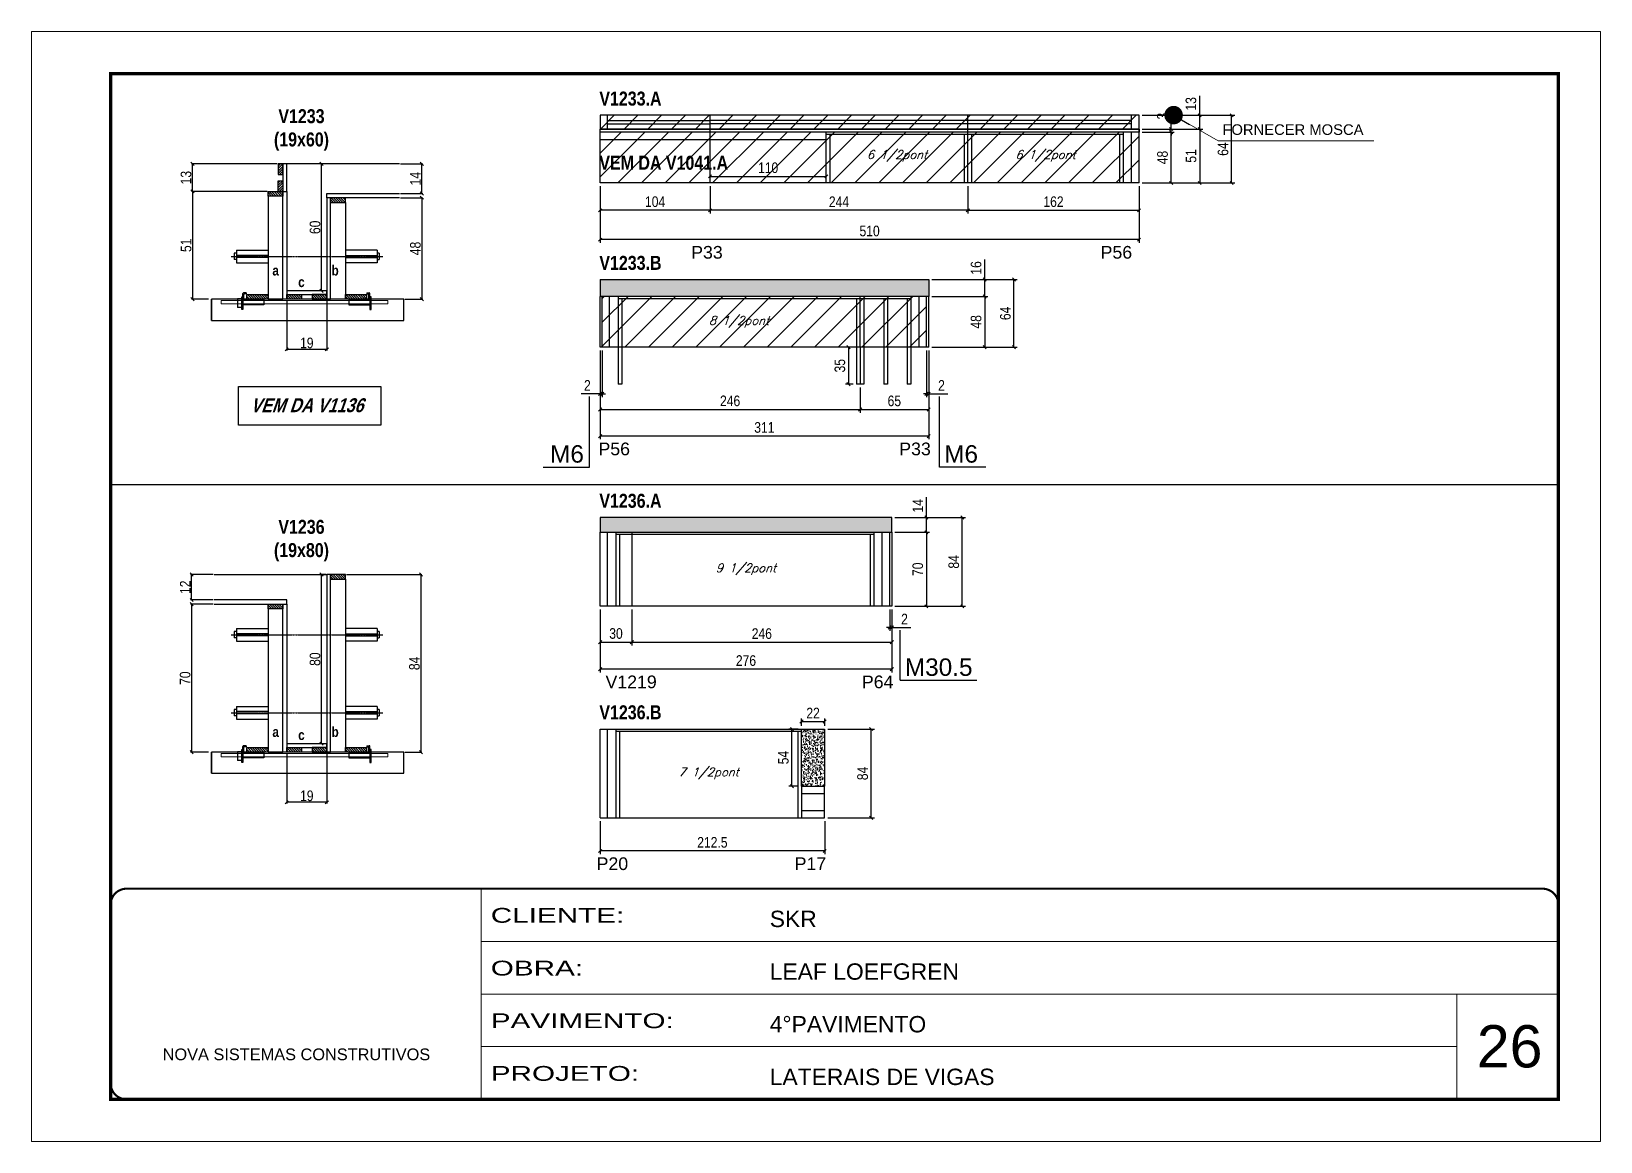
# Model space of a CAD drawing. Extents: x 3309 to 9563, y -2522 to 14608.
# Drawn here: x 4908 to 6393, y 6666 to 7716 of the extents above; entities that cross this region are included whole.
import ezdxf

# ---------------------------------------------------------------- set-up
doc = ezdxf.new("R2010")
doc.units = 0
for name, pattern in [('CONTINUO', [0]), ('DASHED', [0.75, 0.5, -0.25]), ('HIDDEN', [0.375, 0.25, -0.125])]:
    doc.linetypes.add(name, pattern=pattern)
for name, color, linetype in [('5', 5, 'Continuous'), ('barrote', 251, 'Continuous'), ('COTA', 241, 'Continuous'), ('detalhes', 4, 'Continuous'), ('NOMENCLATURA', 7, 'Continuous'), ('Painéis', 200, 'Continuous'), ('presilha', 1, 'Continuous'), ('SARR_2.2x10', 60, 'Continuous'), ('SARR_2.2x7', 40, 'Continuous'), ('SARR_3.5x7', 81, 'Continuous'), ('SARR_EDITAR', 141, 'Continuous'), ('TENSOR', 3, 'Continuous'), ('texto', 7, 'Continuous')]:
    doc.layers.add(name, color=color, linetype=linetype)
for name, color, linetype, lineweight in [('CARIMBO', 255, 'Continuous', 9), ('CONCRETO', 251, 'Continuous', 25), ('Folhas', 255, 'Continuous', 9), ('Hachura', 251, 'Continuous', 9), ('SARRAFO DE PRESSAO', 251, 'DASHED', 9), ('SCO-___-LAJ', 2, 'Continuous', 0)]:
    doc.layers.add(name, color=color, linetype=linetype, lineweight=lineweight)
doc.styles.add('ARIAL', font='arial.ttf')
doc.styles.add('COTA TECNICA', font='techl___.ttf', dxfattribs={"height": 10})
doc.styles.add('COTA TECNICA 2X', font='techl___.ttf', dxfattribs={"height": 10})
doc.styles.add('Romans', font='romans.shx')
doc.styles.get("Standard").update_dxf_attribs({"font": 'arial.ttf'})
doc.styles.add('TECNICA', font='techb___.ttf', dxfattribs={"height": 10})
doc.styles.add('Tecnologia', font='')
doc.styles.get('Tecnologia').set_extended_font_data('Forgotten Futurist')
doc.dimstyles.new('3x', dxfattribs={"dimtxt": 10, "dimasz": 5, "dimexe": 7, "dimexo": 5, "dimgap": 4, "dimtad": 1, "dimdec": 4, "dimlfac": 0.333333, "dimdsep": 46, "dimtxsty": 'Standard', "dimblk": 'DOT', "dimcen": 0.09, "dimclrd": 1, "dimclre": 1, "dimclrt": 2, "dimadec": 0, "dimazin": 2, "dimtfac": 1, "dimtdec": 4, "dimtmove": 0, "dimatfit": 3, "dimldrblk": 'DOT', "dimfxl": 1, "dimtolj": 1, "dimtzin": 0, "dimlwd": 9, "dimlwe": 9, "dimarcsym": 0})
doc.dimstyles.new('PAINEL', dxfattribs={"dimtxt": 10, "dimasz": 3, "dimexe": 3, "dimexo": 3, "dimgap": 3, "dimtad": 1, "dimdec": 1, "dimzin": 12, "dimdsep": 46, "dimtxsty": 'COTA TECNICA', "dimblk1": 'OBLIQUE', "dimblk2": 'OBLIQUE', "dimsah": 1, "dimcen": 0.9, "dimclrd": 4, "dimclre": 4, "dimclrt": 240, "dimadec": 1, "dimazin": 3, "dimtfac": 1, "dimtdec": 1, "dimtmove": 0, "dimatfit": 3, "dimfxl": 1, "dimtolj": 1, "dimtzin": 12, "dimarcsym": 0})
doc.dimstyles.new('SECAO', dxfattribs={"dimscale": 0.333333, "dimtxt": 5, "dimasz": 9, "dimexe": 3, "dimexo": 3, "dimgap": 3, "dimtad": 1, "dimdec": 1, "dimlfac": 0.5, "dimzin": 12, "dimdsep": 46, "dimtxsty": 'COTA TECNICA 2X', "dimblk1": 'OBLIQUE', "dimblk2": 'OBLIQUE', "dimsah": 1, "dimcen": 0.9, "dimclrd": 4, "dimclre": 4, "dimclrt": 240, "dimadec": 1, "dimazin": 3, "dimtfac": 1, "dimtdec": 1, "dimtmove": 0, "dimatfit": 3, "dimfxl": 1, "dimtolj": 1, "dimtzin": 12, "dimarcsym": 0})
pattern_1 = [(135, (38384.996, -116049.0389), (-1.122532015, -1.122532015), [])]
pattern_2 = [(225, (128658.027, 40685.4694), (1.122532015, -1.122532015), [])]
pattern_3 = [(135, (38384.996, -116477.4325), (-1.122532015, -1.122532015), [])]

msp = doc.modelspace()

# ---------------------------------------------------------------- texts
at = {"layer": '5', "linetype": 'Continuous'}
for s, p in [('P33', (5532.26, 7501.47)), ('P56', (5919.71, 7501.47)), ('P56', (5444.51, 7315.54)), ('P33', (5729.2, 7315.54)), ('V1219', (5451.18, 7095.21)), ('P64', (5693.82, 7095.21)), ('P20', (5442.78, 6923.25)), ('P17', (5630.17, 6923.25))]:
    msp.add_text(s, height=12, rotation=359.99996, dxfattribs=at).set_placement(p)
at = {"layer": 'CARIMBO', "style": 'ARIAL'}
for s, height, p in [('FORNECER MOSCA', 10, (6035, 7618.53)), ('26', 40, (6275.73, 6736.55))]:
    msp.add_text(s, height=height, dxfattribs=at).set_placement(p)
at = {"layer": 'detalhes', "style": 'TECNICA'}
for s, p in [('a', (5135.98, 7485.57)), ('b', (5191.96, 7485.56)), ('c', (5160.35, 7474.6)), ('a', (5135.98, 7049.13)), ('b', (5191.96, 7049.12)), ('c', (5160.35, 7046.21))]:
    msp.add_text(s, height=9.6, dxfattribs=at).set_placement(p)
at = {"layer": 'NOMENCLATURA', "style": 'TECNICA'}
for s, p in [('V1233.A', (5445.35, 7646.29)), ('VEM DA V1041.A', (5445.35, 7585.57)), ('V1233.B', (5445.35, 7490.9)), ('V1236.A', (5445.35, 7265.87)), ('V1236.B', (5445.35, 7065.82))]:
    msp.add_text(s, height=13.2, dxfattribs=at).set_placement(p)
at = {"layer": 'NOMENCLATURA', "linetype": 'Continuous'}
for s, p in [('M6', (5398.73, 7308.55)), ('M6', (5771.68, 7308.55)), ('M30.5', (5734.44, 7106.9, 0))]:
    msp.add_text(s, height=16.5, dxfattribs=at).set_placement(p)
at = {"layer": 'NOMENCLATURA', "char_height": 13.2, "attachment_point": 2, "style": 'TECNICA'}
for s, insert in [('V1233\\P(19x60)', (5163.46, 7642.83)), ('V1236\\P(19x80)', (5163.46, 7254.43))]:
    msp.add_mtext_dynamic_manual_height_columns(s, width=300.2766, gutter_width=1, heights=[0], dxfattribs=dict(at, insert=insert))
at = {"layer": 'NOMENCLATURA', "insert": (5168.46, 7369.44), "char_height": 13.2, "width": 300.2766, "attachment_point": 2, "style": 'TECNICA'}
msp.add_mtext('{\\Q19;VEM DA V1136}', dxfattribs=at)
at = {"layer": 'texto', "color": 2, "char_height": 8, "attachment_point": 5, "style": 'Romans'}
for s, insert in [('{\\Q19;\\C256;6 1/2pont}', (5727.06, 7598.6)), ('{\\Q19;\\C256;6 1/2pont}', (5867.56, 7598.6)), ('{\\Q19;\\C256;8 1/2pont}', (5577.56, 7441.71)), ('{\\Q19;\\C256;9 1/2pont}', (5584.06, 7207.68)), ('{\\Q19;\\C256;7 1/2pont}', (5548.81, 7014.63))]:
    msp.add_mtext(s, dxfattribs=dict(at, insert=insert))

# ---------------------------------------------------------------- blocks, each defined once
blk = doc.blocks.new('9999999999')
at = {"color": 30, "linetype": 'CONTINUO'}
for p, q in [((98564.6, 34230.2), (98564.6, 34429.4)), ((98564.6, 34379.6), (99584, 34379.6)), ((98564.6, 34329.8), (99488, 34329.8)), ((99584, 34329.8), (99488, 34329.8)), ((99488, 34329.8), (99488, 34230.2)), ((98564.6, 34280), (99488, 34280))]:
    blk.add_line(p, q, dxfattribs=at)
at = {"color": 30, "linetype": 'CONTINUO', "const_width": 2}
blk.add_lwpolyline([(99584, 34230.2), (99584, 34414.4, 0.414214), (99569, 34429.4), (98229, 34429.4, 0.414214), (98214, 34414.4), (98214, 34245.2, 0.414214), (98229, 34230.2), (99584, 34230.2)], format="xyb", dxfattribs=at)
at = {"layer": 'Folhas'}
blk.add_lwpolyline([(98139, 34190.2), (99624, 34190.2), (99624, 35240.2), (98139, 35240.2)], close=True, dxfattribs=at)
at = {"layer": 'Folhas', "color": 30, "const_width": 3}
blk.add_lwpolyline([(98214, 34230.2), (99584, 34230.2), (99584, 35200.2), (98214, 35200.2)], close=True, dxfattribs=at)
at = {"color": 7, "linetype": 'Continuous', "ltscale": 5, "style": 'ARIAL'}
for s, height, p in [('SKR', 15.48, (98837.7, 34393.1)), ('LEAF LOEFGREN', 15.483, (98837.7, 34343.3)), ('4°PAVIMENTO', 15.483, (98837.7, 34293.5)), ('NOVA SISTEMAS CONSTRUTIVOS', 11.059, (98263.2, 34267.2)), ('LATERAIS DE VIGAS', 15.483, (98837.7, 34243.7))]:
    blk.add_text(s, height=height, dxfattribs=at).set_placement(p)
at = {"layer": 'Folhas', "color": 7, "style": 'Tecnologia', "width": 1.5}
for s, p in [('CLIENTE:', (98573.7, 34397.2)), ('OBRA:', (98573.7, 34347.3)), ('PAVIMENTO:', (98573.7, 34297.5)), ('PROJETO:', (98573.7, 34247.7))]:
    blk.add_text(s, height=14, dxfattribs=at).set_placement(p)
blk = doc.blocks.new('_Oblique')
at = {"color": 0, "linetype": 'ByBlock', "lineweight": -2}
blk.add_line((-0.5, -0.5), (0.5, 0.5), dxfattribs=at)
blk = doc.blocks.new('*D2695')
at = {"layer": 'COTA', "color": 4, "lineweight": -2, "transparency": 16777216}
for p, q in [((5149.5, 7462.1), (5149.5, 7414.7)), ((5187.5, 7462.1), (5187.5, 7414.7)), ((5187.5, 7415.7), (5149.5, 7415.7))]:
    blk.add_line(p, q, dxfattribs=at)
at = {"layer": 'Defpoints', "color": 0, "transparency": 16777216}
for p in [(5149.5, 7463.1), (5187.5, 7463.1), (5149.5, 7415.7)]:
    blk.add_point(p, dxfattribs=at)
at = {"layer": 'COTA', "color": 4, "lineweight": -2, "transparency": 16777216, "xscale": 3, "yscale": 3, "zscale": 3, "rotation": 180}
blk.add_blockref('_Oblique', (5149.5, 7415.7), dxfattribs=at)
at = {"layer": 'COTA', "color": 4, "lineweight": -2, "transparency": 16777216, "xscale": 3, "yscale": 3, "zscale": 3}
blk.add_blockref('_Oblique', (5187.5, 7415.7), dxfattribs=at)
at = {"layer": 'COTA', "color": 240, "transparency": 16777216, "insert": (5168.5, 7421.7), "char_height": 10, "attachment_point": 5, "style": 'COTA TECNICA 2X'}
blk.add_mtext('\\A1;19', dxfattribs=at)
blk = doc.blocks.new('PRESILHA METÁLICA 1')
at = {"layer": 'presilha'}
for p, q in [((0, 13), (6, 13)), ((0, 13), (0, 0)), ((6, 0), (0, 0)), ((6, 15.5), (7.5, 15.5)), ((6, -2.5), (6, 15.5)), ((6, 13), (6, 0)), ((7.5, 10.6), (7.5, 19.9)), ((7.5, 15.5), (7.5, -2.5)), ((37.5, 4.1), (7.5, 4.1)), ((12, 21), (8.6, 21)), ((9, 11.6), (9, 18.9)), ((12, 19.5), (9.6, 19.5)), ((37.5, 11), (9.6, 11)), ((12, 21), (12, 19.5)), ((37.5, 11), (37.5, 4.1)), ((7.5, -2.5), (6, -2.5))]:
    blk.add_line(p, q, dxfattribs=at)
for centre, radius, start, end in [((8.6, 19.9), 1.14, 90, 180), ((9.6, 18.9), 0.57, 90, 180), ((9.6, 11.6), 0.57, 180, 270)]:
    blk.add_arc(centre, radius, start, end, dxfattribs=at)
blk = doc.blocks.new('PRESILHA METÁLICA 2')
at = {"layer": 'presilha'}
for p, q in [((-5.2, 23.5), (-5.2, 22)), ((-5.2, 23.5), (-1.9, 23.5)), ((-0.8, 14.6), (-0.8, 22.4)), ((-30.8, 13.5), (-30.8, 6.6)), ((-30.8, 13.5), (-2.8, 13.5)), ((-30.8, 6.6), (-0.8, 6.6)), ((-5.2, 22), (-2.8, 22)), ((-2.2, 14.1), (-2.2, 21.4)), ((0.8, 18), (-0.8, 18)), ((-0.8, 18), (-0.8, 0)), ((-0.8, 0), (0.8, 0)), ((0.8, 0), (0.8, 18))]:
    blk.add_line(p, q, dxfattribs=at)
for centre, radius, start, end in [((-1.9, 22.4), 1.14, 0, 90), ((-2.8, 21.4), 0.57, 0, 90), ((-2.8, 14.1), 0.57, 270, 0)]:
    blk.add_arc(centre, radius, start, end, dxfattribs=at)
blk = doc.blocks.new('*D2696')
at = {"layer": 'COTA', "color": 4, "lineweight": -2, "transparency": 16777216}
for p, q in [((5130.9, 7565.1), (5059.4, 7565.1)), ((5060.4, 7565.1), (5060.4, 7463.1)), ((5075.6, 7463.1), (5059.4, 7463.1))]:
    blk.add_line(p, q, dxfattribs=at)
at = {"layer": 'Defpoints', "color": 0, "transparency": 16777216}
for p in [(5131.9, 7565.1), (5060.4, 7463.1), (5076.6, 7463.1)]:
    blk.add_point(p, dxfattribs=at)
at = {"layer": 'COTA', "color": 4, "lineweight": -2, "transparency": 16777216, "xscale": 3, "yscale": 3, "zscale": 3}
for p, rotation in [((5060.4, 7565.1), 90), ((5060.4, 7463.1), 270)]:
    blk.add_blockref('_Oblique', p, dxfattribs=dict(at, rotation=rotation))
at = {"layer": 'COTA', "color": 240, "transparency": 16777216, "insert": (5054.3, 7514.1), "char_height": 10, "attachment_point": 5, "rotation": 90, "style": 'COTA TECNICA 2X'}
blk.add_mtext('\\A1;51', dxfattribs=at)
blk = doc.blocks.new('*D2697')
at = {"layer": 'COTA', "color": 4, "lineweight": -2, "transparency": 16777216}
for p, q in [((5257.2, 7559.1), (5278.4, 7559.1)), ((5277.4, 7559.1), (5277.4, 7463.1)), ((5261.3, 7463.1), (5278.4, 7463.1))]:
    blk.add_line(p, q, dxfattribs=at)
at = {"layer": 'Defpoints', "color": 0, "transparency": 16777216}
for p in [(5256.2, 7559.1), (5260.3, 7463.1), (5277.4, 7463.1)]:
    blk.add_point(p, dxfattribs=at)
at = {"layer": 'COTA', "color": 4, "lineweight": -2, "transparency": 16777216, "xscale": 3, "yscale": 3, "zscale": 3}
for p, rotation in [((5277.4, 7559.1), 90), ((5277.4, 7463.1), 270)]:
    blk.add_blockref('_Oblique', p, dxfattribs=dict(at, rotation=rotation))
at = {"layer": 'COTA', "color": 240, "transparency": 16777216, "insert": (5271.3, 7511.1), "char_height": 10, "attachment_point": 5, "rotation": 90, "style": 'COTA TECNICA 2X'}
blk.add_mtext('\\A1;48', dxfattribs=at)
blk = doc.blocks.new('*D2698')
at = {"layer": 'COTA', "color": 4, "lineweight": -2, "transparency": 16777216}
for p, q in [((5186.5, 7591.1), (5181.4, 7591.1)), ((5182.4, 7471.1), (5182.4, 7591.1)), ((5186.5, 7471.1), (5181.4, 7471.1))]:
    blk.add_line(p, q, dxfattribs=at)
at = {"layer": 'Defpoints', "color": 0, "transparency": 16777216}
for p in [(5182.4, 7591.1), (5187.5, 7591.1), (5187.5, 7471.1)]:
    blk.add_point(p, dxfattribs=at)
at = {"layer": 'COTA', "color": 4, "lineweight": -2, "transparency": 16777216, "xscale": 3, "yscale": 3, "zscale": 3}
for p, rotation in [((5182.4, 7591.1), 90), ((5182.4, 7471.1), 270)]:
    blk.add_blockref('_Oblique', p, dxfattribs=dict(at, rotation=rotation))
at = {"layer": 'COTA', "color": 240, "transparency": 16777216, "insert": (5176.3, 7531.1), "char_height": 10, "attachment_point": 5, "rotation": 90, "style": 'COTA TECNICA 2X'}
blk.add_mtext('\\A1;60', dxfattribs=at)
blk = doc.blocks.new('*D2699')
at = {"layer": 'COTA', "color": 4, "lineweight": -2, "transparency": 16777216}
for p, q in [((5257.2, 7591.1), (5278.4, 7591.1)), ((5277.4, 7563.1), (5277.4, 7591.1)), ((5257.2, 7563.1), (5278.4, 7563.1))]:
    blk.add_line(p, q, dxfattribs=at)
at = {"layer": 'Defpoints', "color": 0, "transparency": 16777216}
for p in [(5256.2, 7591.1), (5277.4, 7591.1), (5256.2, 7563.1)]:
    blk.add_point(p, dxfattribs=at)
at = {"layer": 'COTA', "color": 4, "lineweight": -2, "transparency": 16777216, "xscale": 3, "yscale": 3, "zscale": 3}
for p, rotation in [((5277.4, 7591.1), 90), ((5277.4, 7563.1), 270)]:
    blk.add_blockref('_Oblique', p, dxfattribs=dict(at, rotation=rotation))
at = {"layer": 'COTA', "color": 240, "transparency": 16777216, "insert": (5271.3, 7577.1), "char_height": 10, "attachment_point": 5, "rotation": 90, "style": 'COTA TECNICA 2X'}
blk.add_mtext('\\A1;14', dxfattribs=at)
blk = doc.blocks.new('*D2707')
at = {"layer": 'COTA', "color": 4, "lineweight": -2, "transparency": 16777216}
for p, q in [((5140.5, 7591.1), (5059.4, 7591.1)), ((5060.4, 7565.1), (5060.4, 7591.1)), ((5130.9, 7565.1), (5059.4, 7565.1))]:
    blk.add_line(p, q, dxfattribs=at)
at = {"layer": 'Defpoints', "color": 0, "transparency": 16777216}
for p in [(5060.4, 7591.1), (5141.5, 7591.1), (5131.9, 7565.1)]:
    blk.add_point(p, dxfattribs=at)
at = {"layer": 'COTA', "color": 4, "lineweight": -2, "transparency": 16777216, "xscale": 3, "yscale": 3, "zscale": 3}
for p, rotation in [((5060.4, 7591.1), 90), ((5060.4, 7565.1), 270)]:
    blk.add_blockref('_Oblique', p, dxfattribs=dict(at, rotation=rotation))
at = {"layer": 'COTA', "color": 240, "transparency": 16777216, "insert": (5054.2, 7578.1), "char_height": 10, "attachment_point": 5, "rotation": 90, "style": 'COTA TECNICA 2X'}
blk.add_mtext('\\A1;13', dxfattribs=at)
blk = doc.blocks.new('*D2700')
at = {"layer": 'COTA', "color": 4, "linetype": 'ByBlock', "lineweight": -2, "transparency": 16777216}
for p, q in [((5550.1, 7570.1), (5550.1, 7544.2)), ((5794.1, 7570.1), (5794.1, 7544.2)), ((5794.1, 7547.2), (5550.1, 7547.2))]:
    blk.add_line(p, q, dxfattribs=at)
at = {"layer": 'Defpoints', "color": 0, "linetype": 'ByBlock', "transparency": 16777216}
for p in [(5550.1, 7573.1), (5794.1, 7573.1), (5550.1, 7547.2)]:
    blk.add_point(p, dxfattribs=at)
at = {"layer": 'COTA', "color": 4, "linetype": 'ByBlock', "lineweight": -2, "transparency": 16777216, "xscale": 3, "yscale": 3, "zscale": 3, "rotation": 180}
blk.add_blockref('_Oblique', (5550.1, 7547.2), dxfattribs=at)
at = {"layer": 'COTA', "color": 4, "linetype": 'ByBlock', "lineweight": -2, "transparency": 16777216, "xscale": 3, "yscale": 3, "zscale": 3}
blk.add_blockref('_Oblique', (5794.1, 7547.2), dxfattribs=at)
at = {"layer": 'COTA', "color": 240, "linetype": 'ByBlock', "transparency": 16777216, "insert": (5672.1, 7555.3), "char_height": 10, "attachment_point": 5, "style": 'COTA TECNICA'}
blk.add_mtext('\\A1;244', dxfattribs=at)
blk = doc.blocks.new('*D2701')
at = {"layer": 'COTA', "color": 4, "linetype": 'ByBlock', "lineweight": -2, "transparency": 16777216}
for p, q in [((5446.1, 7570.1), (5446.1, 7544.2)), ((5550.1, 7570.1), (5550.1, 7544.2)), ((5550.1, 7547.2), (5446.1, 7547.2))]:
    blk.add_line(p, q, dxfattribs=at)
at = {"layer": 'Defpoints', "color": 0, "linetype": 'ByBlock', "transparency": 16777216}
for p in [(5446.1, 7573.1), (5550.1, 7573.1), (5446.1, 7547.2)]:
    blk.add_point(p, dxfattribs=at)
at = {"layer": 'COTA', "color": 4, "linetype": 'ByBlock', "lineweight": -2, "transparency": 16777216, "xscale": 3, "yscale": 3, "zscale": 3, "rotation": 180}
blk.add_blockref('_Oblique', (5446.1, 7547.2), dxfattribs=at)
at = {"layer": 'COTA', "color": 4, "linetype": 'ByBlock', "lineweight": -2, "transparency": 16777216, "xscale": 3, "yscale": 3, "zscale": 3}
blk.add_blockref('_Oblique', (5550.1, 7547.2), dxfattribs=at)
at = {"layer": 'COTA', "color": 240, "linetype": 'ByBlock', "transparency": 16777216, "insert": (5498.1, 7555.3), "char_height": 10, "attachment_point": 5, "style": 'COTA TECNICA'}
blk.add_mtext('\\A1;104', dxfattribs=at)
blk = doc.blocks.new('*D2708')
at = {"layer": 'COTA', "color": 4, "linetype": 'ByBlock', "lineweight": -2, "transparency": 16777216}
for p, q in [((5446.1, 7570.1), (5446.1, 7516.5)), ((5956.1, 7570.1), (5956.1, 7516.5)), ((5956.1, 7519.5), (5446.1, 7519.5))]:
    blk.add_line(p, q, dxfattribs=at)
at = {"layer": 'Defpoints', "color": 0, "linetype": 'ByBlock', "transparency": 16777216}
for p in [(5446.1, 7573.1), (5956.1, 7573.1), (5446.1, 7519.5)]:
    blk.add_point(p, dxfattribs=at)
at = {"layer": 'COTA', "color": 4, "linetype": 'ByBlock', "lineweight": -2, "transparency": 16777216, "xscale": 3, "yscale": 3, "zscale": 3, "rotation": 180}
blk.add_blockref('_Oblique', (5446.1, 7519.5), dxfattribs=at)
at = {"layer": 'COTA', "color": 4, "linetype": 'ByBlock', "lineweight": -2, "transparency": 16777216, "xscale": 3, "yscale": 3, "zscale": 3}
blk.add_blockref('_Oblique', (5956.1, 7519.5), dxfattribs=at)
at = {"layer": 'COTA', "color": 240, "linetype": 'ByBlock', "transparency": 16777216, "insert": (5701.1, 7527.6), "char_height": 10, "attachment_point": 5, "style": 'COTA TECNICA'}
blk.add_mtext('\\A1;510', dxfattribs=at)
blk = doc.blocks.new('*D2709')
at = {"layer": 'COTA', "color": 4, "lineweight": -2, "transparency": 16777216}
for p, q in [((5794.1, 7570.1), (5794.1, 7544.2)), ((5956.1, 7570.1), (5956.1, 7544.2)), ((5794.1, 7547.2), (5956.1, 7547.2))]:
    blk.add_line(p, q, dxfattribs=at)
at = {"layer": 'Defpoints', "color": 0, "transparency": 16777216}
for p in [(5794.1, 7573.1), (5956.1, 7573.1), (5956.1, 7547.2)]:
    blk.add_point(p, dxfattribs=at)
at = {"layer": 'COTA', "color": 4, "lineweight": -2, "transparency": 16777216, "xscale": 3, "yscale": 3, "zscale": 3, "rotation": 180}
blk.add_blockref('_Oblique', (5794.1, 7547.2), dxfattribs=at)
at = {"layer": 'COTA', "color": 4, "lineweight": -2, "transparency": 16777216, "xscale": 3, "yscale": 3, "zscale": 3}
blk.add_blockref('_Oblique', (5956.1, 7547.2), dxfattribs=at)
at = {"layer": 'COTA', "color": 240, "transparency": 16777216, "insert": (5875.1, 7555.3), "char_height": 10, "attachment_point": 5, "style": 'COTA TECNICA'}
blk.add_mtext('\\A1;162', dxfattribs=at)
blk = doc.blocks.new('*D2710')
at = {"layer": 'COTA', "color": 4, "lineweight": -2, "transparency": 16777216}
for p, q in [((5959.1, 7624.1), (6016.5, 7624.1)), ((6013.5, 7624.1), (6013.5, 7573.1)), ((5959.1, 7573.1), (6016.5, 7573.1))]:
    blk.add_line(p, q, dxfattribs=at)
at = {"layer": 'Defpoints', "color": 0, "transparency": 16777216}
for p in [(5956.1, 7624.1), (5956.1, 7573.1), (6013.5, 7573.1)]:
    blk.add_point(p, dxfattribs=at)
at = {"layer": 'COTA', "color": 4, "lineweight": -2, "transparency": 16777216, "xscale": 3, "yscale": 3, "zscale": 3}
for p, rotation in [((6013.5, 7624.1), 90), ((6013.5, 7573.1), 270)]:
    blk.add_blockref('_Oblique', p, dxfattribs=dict(at, rotation=rotation))
at = {"layer": 'COTA', "color": 240, "transparency": 16777216, "insert": (6005.3, 7598.6), "char_height": 10, "attachment_point": 5, "rotation": 90, "style": 'COTA TECNICA'}
blk.add_mtext('\\A1;51', dxfattribs=at)
blk = doc.blocks.new('*D2711')
at = {"layer": 'COTA', "color": 4, "lineweight": -2, "transparency": 16777216}
for p, q in [((6013.5, 7637.1), (6013.5, 7655.6)), ((5959.1, 7637.1), (6016.5, 7637.1)), ((6013.5, 7624.1), (6013.5, 7637.1)), ((5959.1, 7624.1), (6016.5, 7624.1))]:
    blk.add_line(p, q, dxfattribs=at)
at = {"layer": 'Defpoints', "color": 0, "transparency": 16777216}
for p in [(5956.1, 7637.1), (6013.5, 7637.1), (5956.1, 7624.1)]:
    blk.add_point(p, dxfattribs=at)
at = {"layer": 'COTA', "color": 4, "lineweight": -2, "transparency": 16777216, "xscale": 3, "yscale": 3, "zscale": 3}
for p, rotation in [((6013.5, 7637.1), 90), ((6013.5, 7624.1), 270)]:
    blk.add_blockref('_Oblique', p, dxfattribs=dict(at, rotation=rotation))
at = {"layer": 'COTA', "color": 240, "transparency": 16777216, "insert": (6005.2, 7647.9), "char_height": 10, "attachment_point": 5, "rotation": 90, "style": 'COTA TECNICA'}
blk.add_mtext('\\A1;13', dxfattribs=at)
blk = doc.blocks.new('*D2702')
at = {"layer": 'COTA', "color": 4, "lineweight": -2, "transparency": 16777216}
for p, q in [((5959.1, 7637.1), (6046.7, 7637.1)), ((6043.7, 7573.1), (6043.7, 7637.1)), ((5959.1, 7573.1), (6046.7, 7573.1))]:
    blk.add_line(p, q, dxfattribs=at)
at = {"layer": 'Defpoints', "color": 0, "transparency": 16777216}
for p in [(5956.1, 7637.1), (6043.7, 7637.1), (5956.1, 7573.1)]:
    blk.add_point(p, dxfattribs=at)
at = {"layer": 'COTA', "color": 4, "lineweight": -2, "transparency": 16777216, "xscale": 3, "yscale": 3, "zscale": 3}
for p, rotation in [((6043.7, 7637.1), 90), ((6043.7, 7573.1), 270)]:
    blk.add_blockref('_Oblique', p, dxfattribs=dict(at, rotation=rotation))
at = {"layer": 'COTA', "color": 240, "transparency": 16777216, "insert": (6035.6, 7605.1), "char_height": 10, "attachment_point": 5, "rotation": 90, "style": 'COTA TECNICA'}
blk.add_mtext('\\A1;64', dxfattribs=at)
blk = doc.blocks.new('*D2704')
at = {"layer": 'COTA', "color": 4, "lineweight": -2, "transparency": 16777216}
for p, q in [((5550.1, 7576.1), (5550.1, 7582.3)), ((5550.1, 7579.3), (5660.1, 7579.3)), ((5660.1, 7576.1), (5660.1, 7582.3))]:
    blk.add_line(p, q, dxfattribs=at)
at = {"layer": 'Defpoints', "color": 0, "transparency": 16777216}
for p in [(5660.1, 7579.3), (5550.1, 7573.1), (5660.1, 7573.1)]:
    blk.add_point(p, dxfattribs=at)
at = {"layer": 'COTA', "color": 4, "lineweight": -2, "transparency": 16777216, "xscale": 3, "yscale": 3, "zscale": 3, "rotation": 180}
blk.add_blockref('_Oblique', (5550.1, 7579.3), dxfattribs=at)
at = {"layer": 'COTA', "color": 4, "lineweight": -2, "transparency": 16777216, "xscale": 3, "yscale": 3, "zscale": 3}
blk.add_blockref('_Oblique', (5660.1, 7579.3), dxfattribs=at)
at = {"layer": 'COTA', "color": 240, "transparency": 16777216, "insert": (5605.1, 7587.4), "char_height": 10, "attachment_point": 5, "style": 'COTA TECNICA'}
blk.add_mtext('\\A1;110', dxfattribs=at)
blk = doc.blocks.new('*D2705')
at = {"layer": 'COTA', "color": 4, "lineweight": -2, "transparency": 16777216}
for p, q in [((5959.1, 7621.1), (5989.4, 7621.1)), ((5986.4, 7573.1), (5986.4, 7621.1)), ((5959.1, 7573.1), (5989.4, 7573.1))]:
    blk.add_line(p, q, dxfattribs=at)
at = {"layer": 'Defpoints', "color": 0, "transparency": 16777216}
for p in [(5956.1, 7621.1), (5986.4, 7621.1), (5956.1, 7573.1)]:
    blk.add_point(p, dxfattribs=at)
at = {"layer": 'COTA', "color": 4, "lineweight": -2, "transparency": 16777216, "xscale": 3, "yscale": 3, "zscale": 3}
for p, rotation in [((5986.4, 7621.1), 90), ((5986.4, 7573.1), 270)]:
    blk.add_blockref('_Oblique', p, dxfattribs=dict(at, rotation=rotation))
at = {"layer": 'COTA', "color": 240, "transparency": 16777216, "insert": (5978.3, 7597.1), "char_height": 10, "attachment_point": 5, "rotation": 90, "style": 'COTA TECNICA'}
blk.add_mtext('\\A1;48', dxfattribs=at)
blk = doc.blocks.new('*D2706')
at = {"layer": 'COTA', "color": 4, "lineweight": -2, "transparency": 16777216}
for p, q in [((5986.4, 7624.1), (5986.4, 7642.4)), ((5959.1, 7624.1), (5989.4, 7624.1)), ((5959.1, 7621.1), (5989.4, 7621.1)), ((5986.4, 7621.1), (5986.4, 7624.1)), ((5986.4, 7621.1), (5986.4, 7618.1))]:
    blk.add_line(p, q, dxfattribs=at)
at = {"layer": 'Defpoints', "color": 0, "transparency": 16777216}
for p in [(5956.1, 7624.1), (5956.1, 7621.1), (5986.4, 7624.1)]:
    blk.add_point(p, dxfattribs=at)
at = {"layer": 'COTA', "color": 4, "lineweight": -2, "transparency": 16777216, "xscale": 3, "yscale": 3, "zscale": 3}
for p, rotation in [((5986.4, 7624.1), 270), ((5986.4, 7621.1), 90)]:
    blk.add_blockref('_Oblique', p, dxfattribs=dict(at, rotation=rotation))
at = {"layer": 'COTA', "color": 240, "transparency": 16777216, "insert": (5978.2, 7636.3), "char_height": 10, "attachment_point": 5, "rotation": 90, "style": 'COTA TECNICA'}
blk.add_mtext('\\A1;3', dxfattribs=at)
blk = doc.blocks.new('_Dot')
at = {"color": 0, "linetype": 'ByBlock', "lineweight": -2}
blk.add_line((-0.5, 0), (-1, 0), dxfattribs=at)
at = {"color": 0, "linetype": 'ByBlock', "const_width": 0.5}
blk.add_lwpolyline([(-0.25, 0, 1), (0.25, 0, 1)], format="xyb", close=True, dxfattribs=at)
blk = doc.blocks.new('*D2713')
at = {"layer": 'COTA', "color": 4, "linetype": 'ByBlock', "lineweight": -2, "transparency": 16777216}
for p, q in [((5446.1, 7414.7), (5446.1, 7330.6)), ((5757, 7414.7), (5757, 7330.6)), ((5757, 7333.6), (5446.1, 7333.6))]:
    blk.add_line(p, q, dxfattribs=at)
at = {"layer": 'Defpoints', "color": 0, "linetype": 'ByBlock', "transparency": 16777216}
for p in [(5446.1, 7417.7), (5757, 7417.7), (5446.1, 7333.6)]:
    blk.add_point(p, dxfattribs=at)
at = {"layer": 'COTA', "color": 4, "linetype": 'ByBlock', "lineweight": -2, "transparency": 16777216, "xscale": 3, "yscale": 3, "zscale": 3, "rotation": 180}
blk.add_blockref('_Oblique', (5446.1, 7333.6), dxfattribs=at)
at = {"layer": 'COTA', "color": 4, "linetype": 'ByBlock', "lineweight": -2, "transparency": 16777216, "xscale": 3, "yscale": 3, "zscale": 3}
blk.add_blockref('_Oblique', (5757, 7333.6), dxfattribs=at)
at = {"layer": 'COTA', "color": 240, "linetype": 'ByBlock', "transparency": 16777216, "insert": (5601.5, 7341.8), "char_height": 10, "attachment_point": 5, "style": 'COTA TECNICA'}
blk.add_mtext('\\A1;311', dxfattribs=at)
blk = doc.blocks.new('*D2714')
at = {"layer": 'COTA', "color": 4, "lineweight": -2, "transparency": 16777216}
for p, q in [((5446.1, 7414.7), (5446.1, 7355.8)), ((5692.1, 7379.7), (5692.1, 7355.8)), ((5446.1, 7358.8), (5692.1, 7358.8))]:
    blk.add_line(p, q, dxfattribs=at)
at = {"layer": 'Defpoints', "color": 0, "transparency": 16777216}
for p in [(5446.1, 7417.7), (5692.1, 7382.7), (5692.1, 7358.8)]:
    blk.add_point(p, dxfattribs=at)
at = {"layer": 'COTA', "color": 4, "lineweight": -2, "transparency": 16777216, "xscale": 3, "yscale": 3, "zscale": 3, "rotation": 180}
blk.add_blockref('_Oblique', (5446.1, 7358.8), dxfattribs=at)
at = {"layer": 'COTA', "color": 4, "lineweight": -2, "transparency": 16777216, "xscale": 3, "yscale": 3, "zscale": 3}
blk.add_blockref('_Oblique', (5692.1, 7358.8), dxfattribs=at)
at = {"layer": 'COTA', "color": 240, "transparency": 16777216, "insert": (5569.1, 7366.9), "char_height": 10, "attachment_point": 5, "style": 'COTA TECNICA'}
blk.add_mtext('\\A1;246', dxfattribs=at)
blk = doc.blocks.new('*D2715')
at = {"layer": 'COTA', "color": 4, "lineweight": -2, "transparency": 16777216}
for p, q in [((5757, 7414.7), (5757, 7355.8)), ((5692.1, 7379.7), (5692.1, 7355.8)), ((5692.1, 7358.8), (5757, 7358.8))]:
    blk.add_line(p, q, dxfattribs=at)
at = {"layer": 'Defpoints', "color": 0, "transparency": 16777216}
for p in [(5757, 7417.7), (5692.1, 7382.7), (5757, 7358.8)]:
    blk.add_point(p, dxfattribs=at)
at = {"layer": 'COTA', "color": 4, "lineweight": -2, "transparency": 16777216, "xscale": 3, "yscale": 3, "zscale": 3, "rotation": 180}
blk.add_blockref('_Oblique', (5692.1, 7358.8), dxfattribs=at)
at = {"layer": 'COTA', "color": 4, "lineweight": -2, "transparency": 16777216, "xscale": 3, "yscale": 3, "zscale": 3}
blk.add_blockref('_Oblique', (5757, 7358.8), dxfattribs=at)
at = {"layer": 'COTA', "color": 240, "transparency": 16777216, "insert": (5724.5, 7366.9), "char_height": 10, "attachment_point": 5, "style": 'COTA TECNICA'}
blk.add_mtext('\\A1;65', dxfattribs=at)
blk = doc.blocks.new('*D2716')
at = {"layer": 'COTA', "color": 4, "lineweight": -2, "transparency": 16777216}
for p, q in [((5446.1, 7414.7), (5446.1, 7370.6)), ((5448.1, 7414.7), (5448.1, 7370.6)), ((5446.1, 7373.6), (5428, 7373.6)), ((5448.1, 7373.6), (5446.1, 7373.6)), ((5448.1, 7373.6), (5451.1, 7373.6))]:
    blk.add_line(p, q, dxfattribs=at)
at = {"layer": 'Defpoints', "color": 0, "transparency": 16777216}
for p in [(5446.1, 7417.7), (5448.1, 7417.7), (5446.1, 7373.6)]:
    blk.add_point(p, dxfattribs=at)
at = {"layer": 'COTA', "color": 4, "lineweight": -2, "transparency": 16777216, "xscale": 3, "yscale": 3, "zscale": 3}
blk.add_blockref('_Oblique', (5446.1, 7373.6), dxfattribs=at)
at = {"layer": 'COTA', "color": 4, "lineweight": -2, "transparency": 16777216, "xscale": 3, "yscale": 3, "zscale": 3, "rotation": 180}
blk.add_blockref('_Oblique', (5448.1, 7373.6), dxfattribs=at)
at = {"layer": 'COTA', "color": 240, "transparency": 16777216, "insert": (5434, 7381.6), "char_height": 10, "attachment_point": 5, "style": 'COTA TECNICA'}
blk.add_mtext('\\A1;2', dxfattribs=at)
blk = doc.blocks.new('*D2712')
at = {"layer": 'COTA', "color": 4, "lineweight": -2, "transparency": 16777216}
for p, q in [((5755, 7414.7), (5755, 7370.6)), ((5757, 7414.7), (5757, 7370.6)), ((5755, 7373.6), (5752, 7373.6)), ((5755, 7373.6), (5757, 7373.6)), ((5757, 7373.6), (5775.1, 7373.6))]:
    blk.add_line(p, q, dxfattribs=at)
at = {"layer": 'Defpoints', "color": 0, "transparency": 16777216}
for p in [(5755, 7417.7), (5757, 7417.7), (5757, 7373.6)]:
    blk.add_point(p, dxfattribs=at)
at = {"layer": 'COTA', "color": 4, "lineweight": -2, "transparency": 16777216, "xscale": 3, "yscale": 3, "zscale": 3}
blk.add_blockref('_Oblique', (5755, 7373.6), dxfattribs=at)
at = {"layer": 'COTA', "color": 4, "lineweight": -2, "transparency": 16777216, "xscale": 3, "yscale": 3, "zscale": 3, "rotation": 180}
blk.add_blockref('_Oblique', (5757, 7373.6), dxfattribs=at)
at = {"layer": 'COTA', "color": 240, "transparency": 16777216, "insert": (5769.1, 7381.6), "char_height": 10, "attachment_point": 5, "style": 'COTA TECNICA'}
blk.add_mtext('\\A1;2', dxfattribs=at)
blk = doc.blocks.new('*D2717')
at = {"layer": 'COTA', "color": 4, "lineweight": -2, "transparency": 16777216}
for p, q in [((5760, 7465.7), (5813, 7465.7)), ((5810, 7465.7), (5810, 7417.7)), ((5760, 7417.7), (5813, 7417.7))]:
    blk.add_line(p, q, dxfattribs=at)
at = {"layer": 'Defpoints', "color": 0, "transparency": 16777216}
for p in [(5757, 7465.7), (5757, 7417.7), (5810, 7417.7)]:
    blk.add_point(p, dxfattribs=at)
at = {"layer": 'COTA', "color": 4, "lineweight": -2, "transparency": 16777216, "xscale": 3, "yscale": 3, "zscale": 3}
for p, rotation in [((5810, 7465.7), 90), ((5810, 7417.7), 270)]:
    blk.add_blockref('_Oblique', p, dxfattribs=dict(at, rotation=rotation))
at = {"layer": 'COTA', "color": 240, "transparency": 16777216, "insert": (5801.9, 7441.7), "char_height": 10, "attachment_point": 5, "rotation": 90, "style": 'COTA TECNICA'}
blk.add_mtext('\\A1;48', dxfattribs=at)
blk = doc.blocks.new('*D2718')
at = {"layer": 'COTA', "color": 4, "lineweight": -2, "transparency": 16777216}
for p, q in [((5810, 7481.7), (5810, 7500.7)), ((5760, 7481.7), (5813, 7481.7)), ((5810, 7465.7), (5810, 7481.7)), ((5760, 7465.7), (5813, 7465.7))]:
    blk.add_line(p, q, dxfattribs=at)
at = {"layer": 'Defpoints', "color": 0, "transparency": 16777216}
for p in [(5757, 7481.7), (5810, 7481.7), (5757, 7465.7)]:
    blk.add_point(p, dxfattribs=at)
at = {"layer": 'COTA', "color": 4, "lineweight": -2, "transparency": 16777216, "xscale": 3, "yscale": 3, "zscale": 3}
for p, rotation in [((5810, 7481.7), 90), ((5810, 7465.7), 270)]:
    blk.add_blockref('_Oblique', p, dxfattribs=dict(at, rotation=rotation))
at = {"layer": 'COTA', "color": 240, "transparency": 16777216, "insert": (5801.9, 7492.7), "char_height": 10, "attachment_point": 5, "rotation": 90, "style": 'COTA TECNICA'}
blk.add_mtext('\\A1;16', dxfattribs=at)
blk = doc.blocks.new('*D2719')
at = {"layer": 'COTA', "color": 4, "lineweight": -2, "transparency": 16777216}
for p, q in [((5760, 7481.7), (5840.7, 7481.7)), ((5837.7, 7417.7), (5837.7, 7481.7)), ((5760, 7417.7), (5840.7, 7417.7))]:
    blk.add_line(p, q, dxfattribs=at)
at = {"layer": 'Defpoints', "color": 0, "transparency": 16777216}
for p in [(5757, 7481.7), (5837.7, 7481.7), (5757, 7417.7)]:
    blk.add_point(p, dxfattribs=at)
at = {"layer": 'COTA', "color": 4, "lineweight": -2, "transparency": 16777216, "xscale": 3, "yscale": 3, "zscale": 3}
for p, rotation in [((5837.7, 7481.7), 90), ((5837.7, 7417.7), 270)]:
    blk.add_blockref('_Oblique', p, dxfattribs=dict(at, rotation=rotation))
at = {"layer": 'COTA', "color": 240, "transparency": 16777216, "insert": (5829.6, 7449.7), "char_height": 10, "attachment_point": 5, "rotation": 90, "style": 'COTA TECNICA'}
blk.add_mtext('\\A1;64', dxfattribs=at)
blk = doc.blocks.new('*D2722')
at = {"layer": 'COTA', "color": 4, "lineweight": -2, "transparency": 16777216}
for p, q in [((5685.6, 7417.7), (5678.2, 7417.7)), ((5681.2, 7417.7), (5681.2, 7382.7)), ((5685.6, 7382.7), (5678.2, 7382.7))]:
    blk.add_line(p, q, dxfattribs=at)
at = {"layer": 'Defpoints', "color": 0, "transparency": 16777216}
for p in [(5688.6, 7417.7), (5681.2, 7382.7), (5688.6, 7382.7)]:
    blk.add_point(p, dxfattribs=at)
at = {"layer": 'COTA', "color": 4, "lineweight": -2, "transparency": 16777216, "xscale": 3, "yscale": 3, "zscale": 3}
for p, rotation in [((5681.2, 7417.7), 90), ((5681.2, 7382.7), 270)]:
    blk.add_blockref('_Oblique', p, dxfattribs=dict(at, rotation=rotation))
at = {"layer": 'COTA', "color": 240, "transparency": 16777216, "insert": (5673, 7400.2), "char_height": 10, "attachment_point": 5, "rotation": 90, "style": 'COTA TECNICA'}
blk.add_mtext('\\A1;35', dxfattribs=at)
blk = doc.blocks.new('*D2765')
at = {"layer": 'COTA', "color": 4, "lineweight": -2, "transparency": 16777216}
for p, q in [((5149.5, 7033.7), (5149.5, 6986.3)), ((5187.5, 7033.7), (5187.5, 6986.3)), ((5187.5, 6987.3), (5149.5, 6987.3))]:
    blk.add_line(p, q, dxfattribs=at)
at = {"layer": 'Defpoints', "color": 0, "transparency": 16777216}
for p in [(5149.5, 7034.7), (5187.5, 7034.7), (5149.5, 6987.3)]:
    blk.add_point(p, dxfattribs=at)
at = {"layer": 'COTA', "color": 4, "lineweight": -2, "transparency": 16777216, "xscale": 3, "yscale": 3, "zscale": 3, "rotation": 180}
blk.add_blockref('_Oblique', (5149.5, 6987.3), dxfattribs=at)
at = {"layer": 'COTA', "color": 4, "lineweight": -2, "transparency": 16777216, "xscale": 3, "yscale": 3, "zscale": 3}
blk.add_blockref('_Oblique', (5187.5, 6987.3), dxfattribs=at)
at = {"layer": 'COTA', "color": 240, "transparency": 16777216, "insert": (5168.5, 6993.4), "char_height": 10, "attachment_point": 5, "style": 'COTA TECNICA 2X'}
blk.add_mtext('\\A1;19', dxfattribs=at)
blk = doc.blocks.new('*D2760')
at = {"layer": 'COTA', "color": 4, "lineweight": -2, "transparency": 16777216}
for p, q in [((5206.1, 7202.7), (5277.5, 7202.7)), ((5276.5, 7202.7), (5276.5, 7034.7)), ((5261.3, 7034.7), (5277.5, 7034.7))]:
    blk.add_line(p, q, dxfattribs=at)
at = {"layer": 'Defpoints', "color": 0, "transparency": 16777216}
for p in [(5205.1, 7202.7), (5260.3, 7034.7), (5276.5, 7034.7)]:
    blk.add_point(p, dxfattribs=at)
at = {"layer": 'COTA', "color": 4, "lineweight": -2, "transparency": 16777216, "xscale": 3, "yscale": 3, "zscale": 3}
for p, rotation in [((5276.5, 7202.7), 90), ((5276.5, 7034.7), 270)]:
    blk.add_blockref('_Oblique', p, dxfattribs=dict(at, rotation=rotation))
at = {"layer": 'COTA', "color": 240, "transparency": 16777216, "insert": (5270.4, 7118.7), "char_height": 10, "attachment_point": 5, "rotation": 90, "style": 'COTA TECNICA 2X'}
blk.add_mtext('\\A1;84', dxfattribs=at)
blk = doc.blocks.new('*D2761')
at = {"layer": 'COTA', "color": 4, "lineweight": -2, "transparency": 16777216}
for p, q in [((5079.8, 7174.7), (5058.5, 7174.7)), ((5059.5, 7174.7), (5059.5, 7034.7)), ((5075.6, 7034.7), (5058.5, 7034.7))]:
    blk.add_line(p, q, dxfattribs=at)
at = {"layer": 'Defpoints', "color": 0, "transparency": 16777216}
for p in [(5080.8, 7174.7, 0), (5059.5, 7034.7), (5076.6, 7034.7)]:
    blk.add_point(p, dxfattribs=at)
at = {"layer": 'COTA', "color": 4, "lineweight": -2, "transparency": 16777216, "xscale": 3, "yscale": 3, "zscale": 3}
for p, rotation in [((5059.5, 7174.7), 90), ((5059.5, 7034.7), 270)]:
    blk.add_blockref('_Oblique', p, dxfattribs=dict(at, rotation=rotation))
at = {"layer": 'COTA', "color": 240, "transparency": 16777216, "insert": (5053.4, 7104.7), "char_height": 10, "attachment_point": 5, "rotation": 90, "style": 'COTA TECNICA 2X'}
blk.add_mtext('\\A1;70', dxfattribs=at)
blk = doc.blocks.new('*D2762')
at = {"layer": 'COTA', "color": 4, "lineweight": -2, "transparency": 16777216}
for p, q in [((5186.5, 7202.7), (5181.4, 7202.7)), ((5182.4, 7042.7), (5182.4, 7202.7)), ((5186.5, 7042.7), (5181.4, 7042.7))]:
    blk.add_line(p, q, dxfattribs=at)
at = {"layer": 'Defpoints', "color": 0, "transparency": 16777216}
for p in [(5182.4, 7202.7), (5187.5, 7202.7), (5187.5, 7042.7)]:
    blk.add_point(p, dxfattribs=at)
at = {"layer": 'COTA', "color": 4, "lineweight": -2, "transparency": 16777216, "xscale": 3, "yscale": 3, "zscale": 3}
for p, rotation in [((5182.4, 7202.7), 90), ((5182.4, 7042.7), 270)]:
    blk.add_blockref('_Oblique', p, dxfattribs=dict(at, rotation=rotation))
at = {"layer": 'COTA', "color": 240, "transparency": 16777216, "insert": (5176.3, 7122.7), "char_height": 10, "attachment_point": 5, "rotation": 90, "style": 'COTA TECNICA 2X'}
blk.add_mtext('\\A1;80', dxfattribs=at)
blk = doc.blocks.new('*D2763')
at = {"layer": 'COTA', "color": 4, "lineweight": -2, "transparency": 16777216}
for p, q in [((5079.8, 7202.7), (5058.5, 7202.7)), ((5059.5, 7178.7), (5059.5, 7202.7)), ((5079.8, 7178.7), (5058.5, 7178.7))]:
    blk.add_line(p, q, dxfattribs=at)
at = {"layer": 'Defpoints', "color": 0, "transparency": 16777216}
for p in [(5059.5, 7202.7), (5080.8, 7202.7), (5080.8, 7178.7)]:
    blk.add_point(p, dxfattribs=at)
at = {"layer": 'COTA', "color": 4, "lineweight": -2, "transparency": 16777216, "xscale": 3, "yscale": 3, "zscale": 3}
for p, rotation in [((5059.5, 7202.7), 90), ((5059.5, 7178.7), 270)]:
    blk.add_blockref('_Oblique', p, dxfattribs=dict(at, rotation=rotation))
at = {"layer": 'COTA', "color": 240, "transparency": 16777216, "insert": (5053.5, 7190.7), "char_height": 10, "attachment_point": 5, "rotation": 90, "style": 'COTA TECNICA 2X'}
blk.add_mtext('\\A1;12', dxfattribs=at)
blk = doc.blocks.new('*D2766')
at = {"layer": 'COTA', "color": 4, "lineweight": -2, "transparency": 16777216}
for p, q in [((5446.1, 6969.6), (5446.1, 6938.3)), ((5658.6, 6969.6), (5658.6, 6938.3)), ((5658.6, 6941.3), (5446.1, 6941.3))]:
    blk.add_line(p, q, dxfattribs=at)
at = {"layer": 'Defpoints', "color": 0, "transparency": 16777216}
for p in [(5446.1, 6972.6), (5658.6, 6972.6), (5446.1, 6941.3)]:
    blk.add_point(p, dxfattribs=at)
at = {"layer": 'COTA', "color": 4, "lineweight": -2, "transparency": 16777216, "xscale": 3, "yscale": 3, "zscale": 3, "rotation": 180}
blk.add_blockref('_Oblique', (5446.1, 6941.3), dxfattribs=at)
at = {"layer": 'COTA', "color": 4, "lineweight": -2, "transparency": 16777216, "xscale": 3, "yscale": 3, "zscale": 3}
blk.add_blockref('_Oblique', (5658.6, 6941.3), dxfattribs=at)
at = {"layer": 'COTA', "color": 240, "transparency": 16777216, "insert": (5552.3, 6949.4), "char_height": 10, "attachment_point": 5, "style": 'COTA TECNICA'}
blk.add_mtext('\\A1;212.5', dxfattribs=at)
blk = doc.blocks.new('*D2764')
at = {"layer": 'COTA', "color": 4, "lineweight": -2, "transparency": 16777216}
for p, q in [((5636.6, 7059.6), (5636.6, 7066.7)), ((5636.6, 7063.7), (5658.6, 7063.7)), ((5658.6, 7059.6), (5658.6, 7066.7))]:
    blk.add_line(p, q, dxfattribs=at)
at = {"layer": 'Defpoints', "color": 0, "transparency": 16777216}
for p in [(5636.6, 7056.6), (5658.6, 7063.7), (5658.6, 7056.6)]:
    blk.add_point(p, dxfattribs=at)
at = {"layer": 'COTA', "color": 4, "lineweight": -2, "transparency": 16777216, "xscale": 3, "yscale": 3, "zscale": 3, "rotation": 180}
blk.add_blockref('_Oblique', (5636.6, 7063.7), dxfattribs=at)
at = {"layer": 'COTA', "color": 4, "lineweight": -2, "transparency": 16777216, "xscale": 3, "yscale": 3, "zscale": 3}
blk.add_blockref('_Oblique', (5658.6, 7063.7), dxfattribs=at)
at = {"layer": 'COTA', "color": 240, "transparency": 16777216, "insert": (5647.6, 7071.7), "char_height": 10, "attachment_point": 5, "style": 'COTA TECNICA'}
blk.add_mtext('\\A1;22', dxfattribs=at)
blk = doc.blocks.new('*D2767')
at = {"layer": 'COTA', "color": 4, "lineweight": -2, "transparency": 16777216}
for p, q in [((5633.6, 7056.6), (5624.6, 7056.6)), ((5627.6, 7002.6), (5627.6, 7056.6)), ((5633.6, 7002.6), (5624.6, 7002.6))]:
    blk.add_line(p, q, dxfattribs=at)
at = {"layer": 'Defpoints', "color": 0, "transparency": 16777216}
for p in [(5627.6, 7056.6), (5636.6, 7056.6), (5636.6, 7002.6)]:
    blk.add_point(p, dxfattribs=at)
at = {"layer": 'COTA', "color": 4, "lineweight": -2, "transparency": 16777216, "xscale": 3, "yscale": 3, "zscale": 3}
for p, rotation in [((5627.6, 7056.6), 90), ((5627.6, 7002.6), 270)]:
    blk.add_blockref('_Oblique', p, dxfattribs=dict(at, rotation=rotation))
at = {"layer": 'COTA', "color": 240, "transparency": 16777216, "insert": (5619.5, 7029.6), "char_height": 10, "attachment_point": 5, "rotation": 90, "style": 'COTA TECNICA'}
blk.add_mtext('\\A1;54', dxfattribs=at)
blk = doc.blocks.new('*D2768')
at = {"layer": 'COTA', "color": 4, "lineweight": -2, "transparency": 16777216}
for p, q in [((5661.6, 7056.6), (5705.6, 7056.6)), ((5702.6, 6972.6), (5702.6, 7056.6)), ((5661.6, 6972.6), (5705.6, 6972.6))]:
    blk.add_line(p, q, dxfattribs=at)
at = {"layer": 'Defpoints', "color": 0, "transparency": 16777216}
for p in [(5658.6, 7056.6), (5702.6, 7056.6), (5658.6, 6972.6)]:
    blk.add_point(p, dxfattribs=at)
at = {"layer": 'COTA', "color": 4, "lineweight": -2, "transparency": 16777216, "xscale": 3, "yscale": 3, "zscale": 3}
for p, rotation in [((5702.6, 7056.6), 90), ((5702.6, 6972.6), 270)]:
    blk.add_blockref('_Oblique', p, dxfattribs=dict(at, rotation=rotation))
at = {"layer": 'COTA', "color": 240, "transparency": 16777216, "insert": (5694.5, 7014.6), "char_height": 10, "attachment_point": 5, "rotation": 90, "style": 'COTA TECNICA'}
blk.add_mtext('\\A1;84', dxfattribs=at)
blk = doc.blocks.new('*D2772')
at = {"layer": 'COTA', "color": 4, "lineweight": -2, "transparency": 16777216}
for p, q in [((5446.1, 7169.7), (5446.1, 7110.2)), ((5722.1, 7169.7), (5722.1, 7110.2)), ((5722.1, 7113.2), (5446.1, 7113.2))]:
    blk.add_line(p, q, dxfattribs=at)
at = {"layer": 'Defpoints', "color": 0, "transparency": 16777216}
for p in [(5446.1, 7172.7), (5722.1, 7172.7), (5446.1, 7113.2)]:
    blk.add_point(p, dxfattribs=at)
at = {"layer": 'COTA', "color": 4, "lineweight": -2, "transparency": 16777216, "xscale": 3, "yscale": 3, "zscale": 3, "rotation": 180}
blk.add_blockref('_Oblique', (5446.1, 7113.2), dxfattribs=at)
at = {"layer": 'COTA', "color": 4, "lineweight": -2, "transparency": 16777216, "xscale": 3, "yscale": 3, "zscale": 3}
blk.add_blockref('_Oblique', (5722.1, 7113.2), dxfattribs=at)
at = {"layer": 'COTA', "color": 240, "transparency": 16777216, "insert": (5584.1, 7121.3), "char_height": 10, "attachment_point": 5, "style": 'COTA TECNICA'}
blk.add_mtext('\\A1;276', dxfattribs=at)
blk = doc.blocks.new('*D2773')
at = {"layer": 'COTA', "color": 4, "lineweight": -2, "transparency": 16777216}
for p, q in [((5725.1, 7242.7), (5757.8, 7242.7)), ((5754.8, 7242.7), (5754.8, 7172.7)), ((5725.1, 7172.7), (5757.8, 7172.7))]:
    blk.add_line(p, q, dxfattribs=at)
at = {"layer": 'Defpoints', "color": 0, "transparency": 16777216}
for p in [(5722.1, 7242.7), (5722.1, 7172.7), (5754.8, 7172.7)]:
    blk.add_point(p, dxfattribs=at)
at = {"layer": 'COTA', "color": 4, "lineweight": -2, "transparency": 16777216, "xscale": 3, "yscale": 3, "zscale": 3}
for p, rotation in [((5754.8, 7242.7), 90), ((5754.8, 7172.7), 270)]:
    blk.add_blockref('_Oblique', p, dxfattribs=dict(at, rotation=rotation))
at = {"layer": 'COTA', "color": 240, "transparency": 16777216, "insert": (5746.7, 7207.7), "char_height": 10, "attachment_point": 5, "rotation": 90, "style": 'COTA TECNICA'}
blk.add_mtext('\\A1;70', dxfattribs=at)
blk = doc.blocks.new('*D2774')
at = {"layer": 'COTA', "color": 4, "lineweight": -2, "transparency": 16777216}
for p, q in [((5754.8, 7256.7), (5754.8, 7275.8)), ((5725.1, 7256.7), (5757.8, 7256.7)), ((5754.8, 7242.7), (5754.8, 7256.7)), ((5725.1, 7242.7), (5757.8, 7242.7))]:
    blk.add_line(p, q, dxfattribs=at)
at = {"layer": 'Defpoints', "color": 0, "transparency": 16777216}
for p in [(5722.1, 7256.7), (5754.8, 7256.7), (5722.1, 7242.7)]:
    blk.add_point(p, dxfattribs=at)
at = {"layer": 'COTA', "color": 4, "lineweight": -2, "transparency": 16777216, "xscale": 3, "yscale": 3, "zscale": 3}
for p, rotation in [((5754.8, 7256.7), 90), ((5754.8, 7242.7), 270)]:
    blk.add_blockref('_Oblique', p, dxfattribs=dict(at, rotation=rotation))
at = {"layer": 'COTA', "color": 240, "transparency": 16777216, "insert": (5746.7, 7267.7), "char_height": 10, "attachment_point": 5, "rotation": 90, "style": 'COTA TECNICA'}
blk.add_mtext('\\A1;14', dxfattribs=at)
blk = doc.blocks.new('*D2775')
at = {"layer": 'COTA', "color": 4, "lineweight": -2, "transparency": 16777216}
for p, q in [((5725.1, 7256.7), (5791.8, 7256.7)), ((5788.8, 7172.7), (5788.8, 7256.7)), ((5725.1, 7172.7), (5791.8, 7172.7))]:
    blk.add_line(p, q, dxfattribs=at)
at = {"layer": 'Defpoints', "color": 0, "transparency": 16777216}
for p in [(5722.1, 7256.7), (5788.8, 7256.7), (5722.1, 7172.7)]:
    blk.add_point(p, dxfattribs=at)
at = {"layer": 'COTA', "color": 4, "lineweight": -2, "transparency": 16777216, "xscale": 3, "yscale": 3, "zscale": 3}
for p, rotation in [((5788.8, 7256.7), 90), ((5788.8, 7172.7), 270)]:
    blk.add_blockref('_Oblique', p, dxfattribs=dict(at, rotation=rotation))
at = {"layer": 'COTA', "color": 240, "transparency": 16777216, "insert": (5780.8, 7214.7), "char_height": 10, "attachment_point": 5, "rotation": 90, "style": 'COTA TECNICA'}
blk.add_mtext('\\A1;84', dxfattribs=at)
blk = doc.blocks.new('*D2771')
at = {"layer": 'COTA', "color": 4, "lineweight": -2, "transparency": 16777216}
for p, q in [((5720.1, 7169.7), (5720.1, 7149.6)), ((5722.1, 7169.7), (5722.1, 7149.6)), ((5720.1, 7152.6), (5717.1, 7152.6)), ((5720.1, 7152.6), (5722.1, 7152.6)), ((5722.1, 7152.6), (5740.2, 7152.6))]:
    blk.add_line(p, q, dxfattribs=at)
at = {"layer": 'Defpoints', "color": 0, "transparency": 16777216}
for p in [(5720.1, 7172.7, 0), (5722.1, 7172.7, 0), (5722.1, 7152.6)]:
    blk.add_point(p, dxfattribs=at)
at = {"layer": 'COTA', "color": 4, "lineweight": -2, "transparency": 16777216, "xscale": 3, "yscale": 3, "zscale": 3}
blk.add_blockref('_Oblique', (5720.1, 7152.6), dxfattribs=at)
at = {"layer": 'COTA', "color": 4, "lineweight": -2, "transparency": 16777216, "xscale": 3, "yscale": 3, "zscale": 3, "rotation": 180}
blk.add_blockref('_Oblique', (5722.1, 7152.6), dxfattribs=at)
at = {"layer": 'COTA', "color": 240, "transparency": 16777216, "insert": (5734.1, 7160.6), "char_height": 10, "attachment_point": 5, "style": 'COTA TECNICA'}
blk.add_mtext('\\A1;2', dxfattribs=at)
blk = doc.blocks.new('*D2776')
at = {"layer": 'COTA', "color": 4, "lineweight": -2, "transparency": 16777216}
for p, q in [((5446.1, 7169.7), (5446.1, 7135.7)), ((5476.1, 7169.7), (5476.1, 7135.7)), ((5446.1, 7138.7), (5476.1, 7138.7))]:
    blk.add_line(p, q, dxfattribs=at)
at = {"layer": 'Defpoints', "color": 0, "transparency": 16777216}
for p in [(5446.1, 7172.7), (5476.1, 7172.7), (5476.1, 7138.7)]:
    blk.add_point(p, dxfattribs=at)
at = {"layer": 'COTA', "color": 4, "lineweight": -2, "transparency": 16777216, "xscale": 3, "yscale": 3, "zscale": 3, "rotation": 180}
blk.add_blockref('_Oblique', (5446.1, 7138.7), dxfattribs=at)
at = {"layer": 'COTA', "color": 4, "lineweight": -2, "transparency": 16777216, "xscale": 3, "yscale": 3, "zscale": 3}
blk.add_blockref('_Oblique', (5476.1, 7138.7), dxfattribs=at)
at = {"layer": 'COTA', "color": 240, "transparency": 16777216, "insert": (5461.1, 7146.9), "char_height": 10, "attachment_point": 5, "style": 'COTA TECNICA'}
blk.add_mtext('\\A1;30', dxfattribs=at)
blk = doc.blocks.new('*D2777')
at = {"layer": 'COTA', "color": 4, "lineweight": -2, "transparency": 16777216}
for p, q in [((5476.1, 7169.7), (5476.1, 7135.7)), ((5722.1, 7169.7), (5722.1, 7135.7)), ((5476.1, 7138.7), (5722.1, 7138.7))]:
    blk.add_line(p, q, dxfattribs=at)
at = {"layer": 'Defpoints', "color": 0, "transparency": 16777216}
for p in [(5476.1, 7172.7), (5722.1, 7172.7), (5722.1, 7138.7)]:
    blk.add_point(p, dxfattribs=at)
at = {"layer": 'COTA', "color": 4, "lineweight": -2, "transparency": 16777216, "xscale": 3, "yscale": 3, "zscale": 3, "rotation": 180}
blk.add_blockref('_Oblique', (5476.1, 7138.7), dxfattribs=at)
at = {"layer": 'COTA', "color": 4, "lineweight": -2, "transparency": 16777216, "xscale": 3, "yscale": 3, "zscale": 3}
blk.add_blockref('_Oblique', (5722.1, 7138.7), dxfattribs=at)
at = {"layer": 'COTA', "color": 240, "transparency": 16777216, "insert": (5599.1, 7146.8), "char_height": 10, "attachment_point": 5, "style": 'COTA TECNICA'}
blk.add_mtext('\\A1;246', dxfattribs=at)

# ---------------------------------------------------------------- dimensions: what is measured, and where the dimension line sits
at = {"layer": 'COTA'}
for base, p1, p2, angle, dimstyle, picture, middle in [((6013.46, 7637.1), (5956.06, 7624.1), (5956.06, 7637.1), 90, 'PAINEL', '*D2711', (6005.24, 7647.86)), ((5986.42, 7624.1), (5956.06, 7621.1), (5956.06, 7624.1), 90, 'PAINEL', '*D2706', (5978.2, 7636.27)), ((6043.66, 7637.1), (5956.06, 7573.1), (5956.06, 7637.1), 90, 'PAINEL', '*D2702', (6035.56, 7605.1)), ((6013.46, 7573.1), (5956.06, 7624.1), (5956.06, 7573.1), 90, 'PAINEL', '*D2710', (6005.35, 7598.6)), ((5986.42, 7621.1), (5956.06, 7573.1), (5956.06, 7621.1), 90, 'PAINEL', '*D2705', (5978.32, 7597.1)), ((5060.41, 7591.13), (5131.86, 7565.13), (5141.46, 7591.13), 90, 'SECAO', '*D2707', (5054.19, 7578.13)), ((5182.38, 7591.13), (5187.46, 7471.13), (5187.46, 7591.13), 90, 'SECAO', '*D2698', (5176.28, 7531.13)), ((5277.38, 7591.13), (5256.16, 7563.13), (5256.16, 7591.13), 90, 'SECAO', '*D2699', (5271.3, 7577.13)), ((5060.41, 7463.13, 0), (5131.86, 7565.13), (5076.64, 7463.13, 0), 90, 'SECAO', '*D2696', (5054.3, 7514.13, 0)), ((5277.38, 7463.13, 0), (5256.16, 7559.13), (5260.27, 7463.13, 0), 90, 'SECAO', '*D2697', (5271.28, 7511.13, 0)), ((5809.96, 7481.71), (5757.02, 7465.71), (5757.02, 7481.71), 90, 'PAINEL', '*D2718', (5801.85, 7492.72)), ((5837.69, 7481.71), (5757.02, 7417.71), (5757.02, 7481.71), 90, 'PAINEL', '*D2719', (5829.59, 7449.71)), ((5809.96, 7417.71), (5757.02, 7465.71), (5757.02, 7417.71), 90, 'PAINEL', '*D2717', (5801.86, 7441.71)), ((5681.24, 7382.71), (5688.56, 7417.71), (5688.56, 7382.71), 90, 'PAINEL', '*D2722', (5673.02, 7400.21)), ((5757.02, 7373.64), (5755.02, 7417.71), (5757.02, 7417.71), 180, 'PAINEL', '*D2712', (5769.08, 7381.64)), ((5754.8, 7256.68), (5722.06, 7242.68), (5722.06, 7256.68), 90, 'PAINEL', '*D2774', (5746.72, 7267.74)), ((5788.85, 7256.68), (5722.06, 7172.68), (5722.06, 7256.68), 90, 'PAINEL', '*D2775', (5780.75, 7214.68)), ((5754.8, 7172.68), (5722.06, 7242.68), (5722.06, 7172.68), 90, 'PAINEL', '*D2773', (5746.69, 7207.68)), ((5059.54, 7202.74), (5080.76, 7178.74), (5080.76, 7202.74), 90, 'SECAO', '*D2763', (5053.48, 7190.74)), ((5182.38, 7202.74), (5187.46, 7042.74), (5187.46, 7202.74), 90, 'SECAO', '*D2762', (5176.26, 7122.74)), ((5276.5, 7034.74, 0), (5205.06, 7202.74), (5260.27, 7034.74, 0), 90, 'SECAO', '*D2760', (5270.41, 7118.74, 0)), ((5059.54, 7034.74, 0), (5080.76, 7174.74), (5076.64, 7034.74, 0), 90, 'SECAO', '*D2761', (5053.44, 7104.74, 0)), ((5722.06, 7152.64, 0), (5720.06, 7172.68), (5722.06, 7172.68), 180, 'PAINEL', '*D2771', (5734.12, 7160.64, 0)), ((5627.56, 7056.63), (5636.56, 7002.63), (5636.56, 7056.63), 90, 'PAINEL', '*D2767', (5619.45, 7029.63)), ((5702.57, 7056.63), (5658.56, 6972.63), (5658.56, 7056.63), 90, 'PAINEL', '*D2768', (5694.48, 7014.63))]:
    dim = msp.add_linear_dim(base=base, p1=p1, p2=p2, angle=angle, dimstyle=dimstyle, dxfattribs=at)
    dim.commit()
    dim.dimension.update_dxf_attribs({"geometry": picture, "text_midpoint": middle})
for base, p1, p2, picture, middle in [((5660.06, 7579.34), (5550.06, 7573.1), (5660.06, 7573.1), '*D2704', (5605.06, 7587.44)), ((5757.02, 7358.81), (5692.06, 7382.71), (5757.02, 7417.71), '*D2715', (5724.54, 7366.92)), ((5722.06, 7138.67), (5476.06, 7172.68), (5722.06, 7172.68), '*D2777', (5599.06, 7146.77))]:
    dim = msp.add_linear_dim(base=base, p1=p1, p2=p2, dimstyle='PAINEL', override={"dimtmove": 1}, dxfattribs=at)
    dim.commit()
    dim.dimension.update_dxf_attribs({"geometry": picture, "text_midpoint": middle})
at = {"layer": 'COTA', "linetype": 'ByBlock'}
dim = msp.add_linear_dim(base=(5446.06, 7547.19), p1=(5550.06, 7573.1), p2=(5446.06, 7573.1), angle=180, dimstyle='PAINEL', override={"dimtmove": 1}, dxfattribs=at)
dim.commit()
dim.dimension.update_dxf_attribs({"geometry": '*D2701', "text_midpoint": (5498.06, 7555.29)})
for base, p1, p2, picture, middle in [((5446.06, 7519.48), (5956.06, 7573.1), (5446.06, 7573.1), '*D2708', (5701.06, 7527.59)), ((5550.06, 7547.19), (5794.06, 7573.1), (5550.06, 7573.1), '*D2700', (5672.06, 7555.26)), ((5446.06, 7333.55), (5757.02, 7417.71), (5446.06, 7417.71), '*D2713', (5601.54, 7341.77))]:
    dim = msp.add_linear_dim(base=base, p1=p1, p2=p2, angle=180, dimstyle='PAINEL', dxfattribs=at)
    dim.commit()
    dim.dimension.update_dxf_attribs({"geometry": picture, "text_midpoint": middle})
at = {"layer": 'COTA'}
for base, p1, p2, picture, middle in [((5956.06, 7547.19), (5794.06, 7573.1), (5956.06, 7573.1), '*D2709', (5875.06, 7555.29)), ((5446.06, 7373.64), (5448.06, 7417.71), (5446.06, 7417.71), '*D2716', (5434.01, 7381.64)), ((5692.06, 7358.81), (5446.06, 7417.71), (5692.06, 7382.71), '*D2714', (5569.06, 7366.91)), ((5446.06, 7113.23), (5722.06, 7172.68), (5446.06, 7172.68), '*D2772', (5584.06, 7121.33)), ((5476.06, 7138.67), (5446.06, 7172.68), (5476.06, 7172.68), '*D2776', (5461.06, 7146.89)), ((5658.56, 7063.74), (5636.56, 7056.63), (5658.56, 7056.63), '*D2764', (5647.56, 7071.74)), ((5446.06, 6941.27), (5658.56, 6972.63), (5446.06, 6972.63), '*D2766', (5552.31, 6949.38))]:
    dim = msp.add_linear_dim(base=base, p1=p1, p2=p2, dimstyle='PAINEL', dxfattribs=at)
    dim.commit()
    dim.dimension.update_dxf_attribs({"geometry": picture, "text_midpoint": middle})
for base, p1, p2, picture, middle in [((5149.46, 7415.66), (5187.46, 7463.13), (5149.46, 7463.13), '*D2695', (5168.46, 7415.66)), ((5149.46, 6987.27), (5187.46, 7034.74), (5149.46, 7034.74), '*D2765', (5168.46, 6987.27))]:
    dim = msp.add_linear_dim(base=base, p1=p1, p2=p2, angle=180, dimstyle='SECAO', dxfattribs=at)
    dim.commit()
    dim.dimension.update_dxf_attribs({"geometry": picture, "text_midpoint": middle, "dimtype": 160})

# ---------------------------------------------------------------- hatches: boundary and pattern name
at = {"layer": 'COTA'}
h = msp.add_hatch(dxfattribs=at)
h.set_pattern_fill('AR-CONC', color=256, scale=0.03)
h.set_pattern_definition([(50, (1635.2987, 55.3262), (5.46554, -0.4781726), [0.5715, -6.2865]), (355, (1635.2987, 55.326), (-1.0573026, 5.7317054), [0.4572, -5.0292175]), (100.451445, (1635.754, 55.2864), (4.4082374, 5.2535326), [0.4857003, -5.3427073]), (46.1842, (1635.299, 56.85), (8.132371, -1.26127), [0.85725, -9.42975]), (96.63556, (1635.9764, 56.745), (7.122124, 7.422784), [0.728551, -8.014068]), (351.18415, (1635.299, 56.85), (7.122124, 7.422784), [0.685799, -7.543792]), (21, (1636.0607, 56.4692), (4.5484317, -3.067956), [0.5715, -6.2865]), (326, (1636.0607, 56.469), (1.854061, 5.525639), [0.4572, -5.0292]), (71.451445, (1636.44, 56.2136), (6.4024926, 2.457683), [0.4857003, -5.342698]), (37.5, (1635.2987, 55.3262), (0.0926581, 2.53665117), [0, -4.96824, 0, -5.1054, 0, -5.04825]), (7.5, (1635.2987, 55.3262), (2.0045899, 3.00541724), [0, -2.91084, 0, -4.85394, 0, -1.92405]), (327.5, (1633.5995, 55.3262), (4.06771786, -0.1718623), [0, -1.905, 0, -5.9436, 0, -7.8867]), (317.5, (1632.8375, 55.3262), (4.4438754, 0.7627947), [0, -2.4765, 0, -3.94716, 0, -5.6007])])
h.paths.add_polyline_path([(5446.06, 7481.71), (5446.06, 7465.71), (5757.02, 7465.71), (5757.02, 7481.71)])
h = msp.add_hatch(dxfattribs=at)
h.set_pattern_fill('AR-CONC', color=256, scale=0.03)
h.paths.add_polyline_path([(5446.06, 7256.68), (5446.06, 7242.68), (5722.06, 7242.68), (5722.06, 7256.68)])
h = msp.add_hatch(dxfattribs=at)
h.set_pattern_fill('AR-CONC', color=256, scale=0.03)
h.set_pattern_definition([(50, (-1585, -1137.958), (5.46554, -0.4781726), [0.5715, -6.2865]), (355, (-1585, -1137.958), (-1.0573026, 5.7317054), [0.4572, -5.0292175]), (100.451445, (-1584.5445, -1137.9977), (4.4082374, 5.2535326), [0.4857003, -5.3427073]), (46.1842, (-1585, -1136.434), (8.1323712, -1.26127), [0.85725, -9.42975]), (96.63556, (-1584.322, -1136.539), (7.122124, 7.422784), [0.728551, -8.014068]), (351.18415, (-1585, -1136.434), (7.122124, 7.422784), [0.685799, -7.543792]), (21, (-1584.238, -1136.815), (4.5484317, -3.067956), [0.5715, -6.2865]), (326, (-1584.238, -1136.815), (1.8540609, 5.525639), [0.4572, -5.0292]), (71.451445, (-1583.859, -1137.0705), (6.4024926, 2.457683), [0.4857003, -5.342698]), (37.5, (-1585, -1137.9578), (0.0926581, 2.53665117), [0, -4.96824, 0, -5.1054, 0, -5.04825]), (7.5, (-1585, -1137.9578), (2.0045899, 3.00541724), [0, -2.91084, 0, -4.85394, 0, -1.92405]), (327.5, (-1586.6993, -1137.9578), (4.06771786, -0.17186232), [0, -1.905, 0, -5.9436, 0, -7.8867]), (317.5, (-1587.4613, -1137.958), (4.4438754, 0.7627947), [0, -2.4765, 0, -3.94716, 0, -5.6007])])
h.paths.add_polyline_path([(5636.56, 7002.63), (5658.56, 7002.63), (5658.56, 7056.63), (5636.56, 7056.63)])
at = {"layer": 'Hachura', "linetype": 'ByBlock'}
h = msp.add_hatch(dxfattribs=at)
h.set_pattern_fill('ANSI31', color=256, scale=5)
h.paths.add_polyline_path([(5550.06, 7621.1), (5446.06, 7621.1), (5446.06, 7573.1), (5550.06, 7573.1)])
h.paths.add_polyline_path([(5794.06, 7621.1), (5550.06, 7621.1), (5550.06, 7573.1), (5794.06, 7573.1)])
h.paths.add_polyline_path([(5956.06, 7621.1), (5794.06, 7621.1), (5794.06, 7573.1), (5956.06, 7573.1)])
h.paths.add_polyline_path([(5956.06, 7637.1), (5794.06, 7637.1), (5794.06, 7624.1), (5956.06, 7624.1)])
h.paths.add_polyline_path([(5794.06, 7637.1), (5550.06, 7637.1), (5550.06, 7624.1), (5794.06, 7624.1)])
h.paths.add_polyline_path([(5550.06, 7637.1), (5446.06, 7637.1), (5446.06, 7624.1), (5550.06, 7624.1)])
h = msp.add_hatch(dxfattribs=at)
h.set_pattern_fill('ANSI31', color=256, scale=5)
h.set_pattern_definition([(45, (0, 17.565), (-11.22532, 11.22532), [])])
h.paths.add_polyline_path([(5692.06, 7465.71), (5448.06, 7465.71), (5448.06, 7417.71), (5692.06, 7417.71)])
h.paths.add_polyline_path([(5755.02, 7465.71), (5692.06, 7465.71), (5692.06, 7417.71), (5755.02, 7417.71)])
at = {"layer": 'SARR_2.2x10'}
h = msp.add_hatch(dxfattribs=at)
h.set_pattern_fill('ANSI31', color=256, scale=0.5, angle=90)
h.set_pattern_definition([(135, (38305.396, -116049.0389), (-1.122532015, -1.122532015), [])])
h.paths.add_polyline_path([(5111.86, 7467.53), (5111.86, 7463.13), (5131.86, 7463.13), (5131.86, 7467.53)])
h = msp.add_hatch(dxfattribs=at)
h.set_pattern_fill('ANSI31', color=256, scale=0.5, angle=90)
h.set_pattern_definition([(135, (38398.596, -116049.0389), (-1.122532015, -1.122532015), [])])
h.paths.add_polyline_path([(5205.06, 7467.53), (5205.06, 7463.13), (5225.06, 7463.13), (5225.06, 7467.53)])
h = msp.add_hatch(dxfattribs=at)
h.set_pattern_fill('ANSI31', color=256, scale=0.5, angle=90)
h.set_pattern_definition([(135, (38305.396, -116477.4325), (-1.122532015, -1.122532015), [])])
h.paths.add_polyline_path([(5111.86, 7039.14), (5111.86, 7034.74), (5131.86, 7034.74), (5131.86, 7039.14)])
h = msp.add_hatch(dxfattribs=at)
h.set_pattern_fill('ANSI31', color=256, scale=0.5, angle=90)
h.set_pattern_definition([(135, (38398.596, -116477.4325), (-1.122532015, -1.122532015), [])])
h.paths.add_polyline_path([(5205.06, 7039.14), (5205.06, 7034.74), (5225.06, 7034.74), (5225.06, 7039.14)])
at = {"layer": 'SARR_2.2x7'}
h = msp.add_hatch(dxfattribs=at)
h.set_pattern_fill('ANSI31', color=256, scale=0.5, angle=180)
h.set_pattern_definition(pattern_2)
h.paths.add_polyline_path([(5141.46, 7581.13), (5145.86, 7581.13), (5145.86, 7591.13), (5141.46, 7591.13)])
h = msp.add_hatch(dxfattribs=at)
h.set_pattern_fill('ANSI31', color=256, scale=0.5, angle=180)
h.set_pattern_definition(pattern_2)
h.paths.add_polyline_path([(5141.46, 7575.13), (5145.86, 7575.13), (5145.86, 7565.13), (5141.46, 7565.13)])
h = msp.add_hatch(dxfattribs=at)
h.set_pattern_fill('ANSI31', color=256, scale=0.5, angle=90)
h.set_pattern_definition([(135, (38319.396, -115951.4389), (-1.122532015, -1.122532015), [])])
h.paths.add_polyline_path([(5145.86, 7565.13), (5145.86, 7560.73), (5131.86, 7560.73), (5131.86, 7565.13)])
h = msp.add_hatch(dxfattribs=at)
h.set_pattern_fill('ANSI31', color=256, scale=0.5, angle=90)
h.set_pattern_definition([(135, (38299.396, -115957.4389), (-1.122532015, -1.122532015), [])])
h.paths.add_polyline_path([(5191.06, 7559.13), (5191.06, 7554.73), (5205.06, 7554.73), (5205.06, 7559.13)])
h = msp.add_hatch(dxfattribs=at)
h.set_pattern_fill('ANSI31', color=256, scale=0.5, angle=90)
h.set_pattern_definition(pattern_1)
h.paths.add_polyline_path([(5163.46, 7463.13), (5163.46, 7467.53), (5149.46, 7467.53), (5149.46, 7463.13)])
h = msp.add_hatch(dxfattribs=at)
h.set_pattern_fill('ANSI31', color=256, scale=0.5, angle=90)
h.set_pattern_definition(pattern_1)
h.paths.add_polyline_path([(5173.46, 7467.53), (5173.46, 7463.13), (5187.46, 7463.13), (5187.46, 7467.53)])
h = msp.add_hatch(dxfattribs=at)
h.set_pattern_fill('ANSI31', color=256, scale=0.5, angle=90)
h.set_pattern_definition([(135, (38319.396, -116313.8325), (-1.122532015, -1.122532015), [])])
h.paths.add_polyline_path([(5191.06, 7202.74), (5191.06, 7198.34), (5205.06, 7198.34), (5205.06, 7202.74)])
h = msp.add_hatch(dxfattribs=at)
h.set_pattern_fill('ANSI31', color=256, scale=0.5, angle=90)
h.set_pattern_definition([(135, (38299.396, -116341.8325), (-1.122532015, -1.122532015), [])])
h.paths.add_polyline_path([(5145.86, 7174.74), (5145.86, 7170.34), (5131.86, 7170.34), (5131.86, 7174.74)])
h = msp.add_hatch(dxfattribs=at)
h.set_pattern_fill('ANSI31', color=256, scale=0.5, angle=90)
h.set_pattern_definition(pattern_3)
h.paths.add_polyline_path([(5163.46, 7034.74), (5163.46, 7039.14), (5149.46, 7039.14), (5149.46, 7034.74)])
h = msp.add_hatch(dxfattribs=at)
h.set_pattern_fill('ANSI31', color=256, scale=0.5, angle=90)
h.set_pattern_definition(pattern_3)
h.paths.add_polyline_path([(5173.46, 7039.14), (5173.46, 7034.74), (5187.46, 7034.74), (5187.46, 7039.14)])

# ---------------------------------------------------------------- linework, layer by layer
at = {"ltscale": 3}
for p, q in [((5099.86, 7506.58), (5099.86, 7500.58)), ((5101.86, 7506.58), (5099.86, 7506.58)), ((5101.86, 7500.58), (5099.86, 7500.58)), ((5101.86, 7509.58), (5101.86, 7497.58)), ((5101.86, 7509.58), (5131.86, 7509.58)), ((5131.86, 7504.58), (5101.86, 7504.58)), ((5131.86, 7502.58), (5101.86, 7502.58)), ((5235.06, 7509.58), (5205.06, 7509.58)), ((5205.06, 7504.58), (5235.06, 7504.58)), ((5205.06, 7502.58), (5235.06, 7502.58)), ((5235.06, 7509.58), (5235.06, 7497.58)), ((5237.06, 7506.58), (5235.06, 7506.58)), ((5235.06, 7500.58), (5237.06, 7500.58)), ((5237.06, 7506.58), (5237.06, 7500.58)), ((5101.86, 7497.58), (5131.86, 7497.58)), ((5235.06, 7497.58), (5205.06, 7497.58)), ((5099.86, 7148.76), (5099.86, 7142.76)), ((5101.86, 7148.76), (5099.86, 7148.76)), ((5101.86, 7151.76), (5101.86, 7139.76)), ((5101.86, 7151.76), (5131.86, 7151.76)), ((5131.86, 7146.76), (5101.86, 7146.76)), ((5131.86, 7144.76), (5101.86, 7144.76)), ((5235.06, 7151.76), (5205.06, 7151.76)), ((5205.06, 7146.76), (5235.06, 7146.76)), ((5205.06, 7144.76), (5235.06, 7144.76)), ((5235.06, 7151.76), (5235.06, 7139.76)), ((5237.06, 7148.76), (5235.06, 7148.76)), ((5237.06, 7148.76), (5237.06, 7142.76)), ((5101.86, 7142.76), (5099.86, 7142.76)), ((5101.86, 7139.76), (5131.86, 7139.76)), ((5235.06, 7139.76), (5205.06, 7139.76)), ((5235.06, 7142.76), (5237.06, 7142.76)), ((5099.86, 7075.05), (5099.86, 7069.05)), ((5101.86, 7075.05), (5099.86, 7075.05)), ((5101.86, 7069.05), (5099.86, 7069.05)), ((5101.86, 7078.05), (5101.86, 7066.05)), ((5101.86, 7078.05), (5131.86, 7078.05)), ((5131.86, 7073.05), (5101.86, 7073.05)), ((5131.86, 7071.05), (5101.86, 7071.05)), ((5235.06, 7078.05), (5205.06, 7078.05)), ((5205.06, 7073.05), (5235.06, 7073.05)), ((5205.06, 7071.05), (5235.06, 7071.05)), ((5235.06, 7078.05), (5235.06, 7066.05)), ((5237.06, 7075.05), (5235.06, 7075.05)), ((5235.06, 7069.05), (5237.06, 7069.05)), ((5237.06, 7075.05), (5237.06, 7069.05)), ((5101.86, 7066.05), (5131.86, 7066.05)), ((5235.06, 7066.05), (5205.06, 7066.05))]:
    msp.add_line(p, q, dxfattribs=at)
at = {"layer": 'barrote'}
for points in [[(5078.4, 7443.13), (5260.32, 7443.13), (5260.32, 7463.13), (5078.4, 7463.13)], [(5078.4, 7014.74), (5260.32, 7014.74), (5260.32, 7034.74), (5078.4, 7034.74)]]:
    msp.add_lwpolyline(points, close=True, dxfattribs=at)
at = {"layer": 'CONCRETO', "linetype": 'Continuous'}
for p, q in [((5256.16, 7591.13), (5149.46, 7591.13)), ((5080.76, 7202.74), (5187.46, 7202.74))]:
    msp.add_line(p, q, dxfattribs=at)
at = {"layer": 'COTA'}
for p, q in [((5446.06, 7481.71), (5446.06, 7465.71)), ((5446.06, 7481.71), (5757.02, 7481.71)), ((5757.02, 7481.71), (5757.02, 7465.71)), ((5692.06, 7417.71), (5692.06, 7382.71)), ((5466.56, 7382.71), (5463.06, 7382.71)), ((5695.56, 7382.71), (5688.56, 7382.71)), ((5717.94, 7382.71), (5714.44, 7382.71)), ((5740.02, 7382.71), (5736.52, 7382.71)), ((4982.87, 7288.02), (6352.87, 7288.02)), ((5722.06, 7256.68), (5446.06, 7256.68)), ((5446.06, 7256.68), (5446.06, 7242.68)), ((5722.06, 7242.68), (5722.06, 7256.68)), ((5636.56, 7056.63), (5658.56, 7056.63)), ((5658.56, 7056.63), (5658.56, 7002.63)), ((5636.56, 7002.63), (5636.56, 6972.63))]:
    msp.add_line(p, q, dxfattribs=at)
at = {"layer": 'detalhes', "color": 250}
for p, q in [((5078.4, 7443.13), (5078.4, 7463.13)), ((5078.4, 7014.74), (5078.4, 7034.74))]:
    msp.add_line(p, q, dxfattribs=at)
at = {"layer": 'NOMENCLATURA', "linetype": 'Continuous'}
for p, q in [((5435.87, 7304.35), (5435.87, 7371.13)), ((5767.22, 7304.35), (5767.22, 7371.13)), ((5392.16, 7304.35), (5435.87, 7304.35)), ((5810.93, 7304.35), (5767.22, 7304.35)), ((5729.98, 7102.7, 0), (5729.98, 7150.13, 0)), ((5729.98, 7102.7, 0), (5802.57, 7102.7, 0))]:
    msp.add_line(p, q, dxfattribs=at)
at = {"layer": 'NOMENCLATURA', "elevation": 0}
msp.add_lwpolyline([(5104.02, 7380.41), (5238.56, 7380.41), (5238.56, 7343.95), (5104.02, 7343.95)], close=True, dxfattribs=at)
at = {"layer": 'Painéis', "linetype": 'ByBlock'}
for p, q in [((5550.06, 7573.1), (5550.06, 7637.1)), ((5794.06, 7573.1), (5794.06, 7637.1)), ((5956.06, 7624.1), (5446.06, 7624.1)), ((5446.06, 7573.1), (5446.06, 7624.1)), ((5956.06, 7573.1), (5956.06, 7624.1)), ((5956.06, 7573.1), (5446.06, 7573.1)), ((5757.02, 7465.71), (5446.06, 7465.71)), ((5446.06, 7417.71), (5446.06, 7465.71)), ((5448.06, 7417.71), (5448.06, 7465.71)), ((5692.06, 7417.71), (5692.06, 7465.71)), ((5755.02, 7417.71), (5755.02, 7465.71)), ((5757.02, 7417.71), (5757.02, 7465.71)), ((5757.02, 7417.71), (5446.06, 7417.71)), ((5446.06, 7172.68), (5446.06, 7242.68)), ((5446.06, 7242.68), (5722.06, 7242.68)), ((5476.06, 7242.68), (5476.06, 7172.68)), ((5720.06, 7242.68), (5720.06, 7172.68)), ((5722.06, 7242.68), (5722.06, 7172.68)), ((5722.06, 7172.68), (5446.06, 7172.68)), ((5446.06, 7056.63), (5636.56, 7056.63)), ((5446.06, 6972.63), (5446.06, 7056.63)), ((5636.56, 7002.63), (5636.56, 7056.63)), ((5636.56, 7002.63), (5658.56, 7002.63)), ((5658.56, 6972.63), (5658.56, 7002.63)), ((5446.06, 6972.63), (5658.56, 6972.63))]:
    msp.add_line(p, q, dxfattribs=at)
at = {"layer": 'Painéis', "linetype": 'ByBlock', "elevation": 0}
for points in [[(5446.06, 7624.1), (5956.06, 7624.1), (5956.06, 7637.1), (5446.06, 7637.1)], [(5956.06, 7621.1), (5446.06, 7621.1), (5446.06, 7624.1), (5956.06, 7624.1)]]:
    msp.add_lwpolyline(points, close=True, dxfattribs=at)
at = {"layer": 'Painéis', "linetype": 'Continuous'}
for points in [[(5145.86, 7565.13), (5149.46, 7565.13), (5149.46, 7591.13), (5145.86, 7591.13)], [(5145.86, 7463.13), (5145.86, 7565.13), (5149.46, 7565.13), (5149.46, 7463.13)], [(5191.06, 7463.13), (5191.06, 7559.13), (5187.46, 7559.13), (5187.46, 7463.13)], [(5187.46, 7471.13), (5149.46, 7471.13), (5149.46, 7467.53), (5187.46, 7467.53)], [(5191.06, 7034.74), (5191.06, 7202.74), (5187.46, 7202.74), (5187.46, 7034.74)], [(5145.86, 7034.74), (5145.86, 7174.74), (5149.46, 7174.74), (5149.46, 7034.74)], [(5187.46, 7042.74), (5149.46, 7042.74), (5149.46, 7039.14), (5187.46, 7039.14)]]:
    msp.add_lwpolyline(points, close=True, dxfattribs=at)
at = {"layer": 'Painéis', "linetype": 'Continuous', "elevation": 0}
msp.add_lwpolyline([(5256.16, 7559.13), (5187.46, 7559.13), (5187.46, 7563.13), (5256.16, 7563.13)], dxfattribs=at)
at = {"layer": 'Painéis', "linetype": 'Continuous'}
msp.add_lwpolyline([(5080.76, 7174.74), (5149.46, 7174.74), (5149.46, 7178.74), (5080.76, 7178.74)], dxfattribs=at)
at = {"layer": 'SARR_2.2x10'}
for points in [[(5111.86, 7467.53), (5131.86, 7467.53), (5131.86, 7463.13), (5111.86, 7463.13)], [(5205.06, 7467.53), (5225.06, 7467.53), (5225.06, 7463.13), (5205.06, 7463.13)], [(5111.86, 7039.14), (5131.86, 7039.14), (5131.86, 7034.74), (5111.86, 7034.74)], [(5205.06, 7039.14), (5225.06, 7039.14), (5225.06, 7034.74), (5205.06, 7034.74)]]:
    msp.add_lwpolyline(points, close=True, dxfattribs=at)
at = {"layer": 'SARR_2.2x7', "linetype": 'Continuous'}
for p, q in [((5453.06, 7624.1), (5453.06, 7637.1)), ((5949.06, 7624.1), (5949.06, 7637.1)), ((5794.06, 7618.9), (5660.06, 7618.9)), ((5941.06, 7618.9), (5794.06, 7618.9)), ((5949.06, 7573.1), (5949.06, 7621.1)), ((5446.06, 7614.1), (5550.06, 7614.1)), ((5550.06, 7614.1), (5660.06, 7614.1)), ((5455.06, 7417.71), (5455.06, 7465.71)), ((5692.06, 7463.51), (5463.06, 7463.51)), ((5740.02, 7463.51), (5692.06, 7463.51)), ((5748.02, 7417.71), (5748.02, 7465.71)), ((5453.06, 7172.68), (5453.06, 7242.68)), ((5705.06, 7240.48), (5461.06, 7240.48)), ((5713.06, 7172.68), (5713.06, 7242.68)), ((5453.06, 6972.63), (5453.06, 7056.63)), ((5461.06, 7054.43), (5636.56, 7054.43)), ((5636.56, 6995.63), (5658.56, 6995.63)), ((5636.56, 6979.63), (5658.56, 6979.63))]:
    msp.add_line(p, q, dxfattribs=at)
at = {"layer": 'SARR_2.2x7'}
for points in [[(5141.46, 7591.13), (5141.46, 7581.13), (5145.86, 7581.13), (5145.86, 7591.13)], [(5141.46, 7565.13), (5141.46, 7575.13), (5145.86, 7575.13), (5145.86, 7565.13)], [(5149.46, 7467.53), (5163.46, 7467.53), (5163.46, 7463.13), (5149.46, 7463.13)], [(5187.46, 7467.53), (5173.46, 7467.53), (5173.46, 7463.13), (5187.46, 7463.13)], [(5149.46, 7039.14), (5163.46, 7039.14), (5163.46, 7034.74), (5149.46, 7034.74)], [(5187.46, 7039.14), (5173.46, 7039.14), (5173.46, 7034.74), (5187.46, 7034.74)]]:
    msp.add_lwpolyline(points, close=True, dxfattribs=at)
at = {"layer": 'SARR_2.2x7', "elevation": 0}
for points in [[(5131.86, 7565.13), (5145.86, 7565.13), (5145.86, 7560.73), (5131.86, 7560.73)], [(5205.06, 7559.13), (5191.06, 7559.13), (5191.06, 7554.73), (5205.06, 7554.73)], [(5205.06, 7202.74), (5191.06, 7202.74), (5191.06, 7198.34), (5205.06, 7198.34)], [(5131.86, 7174.74), (5145.86, 7174.74), (5145.86, 7170.34), (5131.86, 7170.34)]]:
    msp.add_lwpolyline(points, close=True, dxfattribs=at)
at = {"layer": 'SARR_3.5x7'}
for p, q in [((5660.06, 7573.1), (5660.06, 7621.1)), ((5663.56, 7618.9), (5663.56, 7573.1)), ((5790.56, 7618.9), (5790.56, 7573.1)), ((5797.56, 7618.9), (5797.56, 7573.1)), ((5937.56, 7618.9), (5937.56, 7573.1)), ((5941.06, 7621.1), (5941.06, 7573.1)), ((5463.06, 7465.71), (5463.06, 7382.71)), ((5466.56, 7463.51), (5466.56, 7382.71)), ((5688.56, 7463.51), (5688.56, 7382.71)), ((5695.56, 7463.51), (5695.56, 7382.71)), ((5714.44, 7463.51), (5714.44, 7382.71)), ((5717.94, 7463.51), (5717.94, 7382.71)), ((5736.52, 7463.51), (5736.52, 7382.71)), ((5740.02, 7465.71), (5740.02, 7382.71)), ((5461.06, 7242.68), (5461.06, 7172.68)), ((5464.56, 7240.48), (5464.56, 7172.68)), ((5701.56, 7240.48), (5701.56, 7172.68)), ((5705.06, 7242.68), (5705.06, 7172.68)), ((5461.06, 7056.63), (5461.06, 6972.63)), ((5464.56, 7054.43), (5464.56, 6972.63)), ((5633.06, 7054.43), (5633.06, 6972.63))]:
    msp.add_line(p, q, dxfattribs=at)
for points in [[(5145.86, 7560.73), (5131.86, 7560.73), (5131.86, 7463.13), (5145.86, 7463.13)], [(5191.06, 7554.73), (5205.06, 7554.73), (5205.06, 7463.13), (5191.06, 7463.13)], [(5191.06, 7198.34), (5205.06, 7198.34), (5205.06, 7034.74), (5191.06, 7034.74)], [(5145.86, 7170.34), (5131.86, 7170.34), (5131.86, 7034.74), (5145.86, 7034.74)]]:
    msp.add_lwpolyline(points, close=True, dxfattribs=at)
at = {"layer": 'SARR_EDITAR'}
for p, q in [((5453.06, 7632.1), (5550.06, 7632.1)), ((5453.06, 7629.1), (5550.06, 7629.1)), ((5794.06, 7632.1), (5550.06, 7632.1)), ((5794.06, 7629.1), (5550.06, 7629.1)), ((5949.06, 7632.1), (5794.06, 7632.1)), ((5949.06, 7629.1), (5794.06, 7629.1))]:
    msp.add_line(p, q, dxfattribs=at)
at = {"layer": 'SCO-___-LAJ', "color": 1}
for points in [[(5087.4, 7461.8), (5245.24, 7461.8), (5245.24, 7458.6), (5087.4, 7458.6)], [(5087.4, 7033.4), (5245.24, 7033.4), (5245.24, 7030.2), (5087.4, 7030.2)]]:
    msp.add_lwpolyline(points, close=True, dxfattribs=at)
at = {"layer": 'TENSOR', "linetype": 'HIDDEN', "ltscale": 0.5}
for p, q in [((5096.86, 7503.58), (5240.36, 7503.58)), ((5096.86, 7145.76), (5240.36, 7145.76)), ((5096.86, 7072.05), (5240.36, 7072.05))]:
    msp.add_line(p, q, dxfattribs=at)

# ---------------------------------------------------------------- block references
at = {"layer": 'presilha', "xscale": 0.6666666666666666, "yscale": 0.6666666666666666, "zscale": 0.6666666666666666}
for name, p in [('PRESILHA METÁLICA 1', (5102.99, 7455.16)), ('PRESILHA METÁLICA 2', (5228.74, 7453.5)), ('PRESILHA METÁLICA 1', (5102.99, 7026.77)), ('PRESILHA METÁLICA 2', (5228.74, 7025.1))]:
    msp.add_blockref(name, p, dxfattribs=at)
at = {"layer": 'SARRAFO DE PRESSAO', "color": 6, "linetype": 'ByBlock'}
msp.add_blockref('9999999999', (-93231.11, -27523.8), dxfattribs=at)

msp.set_redraw_order([(e.dxf.handle, doc.entitydb.next_handle()) for e in msp.query("TEXT MTEXT ATTDEF DIMENSION ARC_DIMENSION")])  # texts and dimensions are drawn at this point

# ---------------------------------------------------------------- leaders
at = {"layer": 'Hachura'}
msp.add_leader([(5988.81, 7637.24), (6030.92, 7612.81), (6178.37, 7612.81)], dimstyle='3x', override={"dimasz": 17.5, "dimgap": 4, "dimtad": 0}, dxfattribs=at)

doc.saveas('drawing.dxf')
